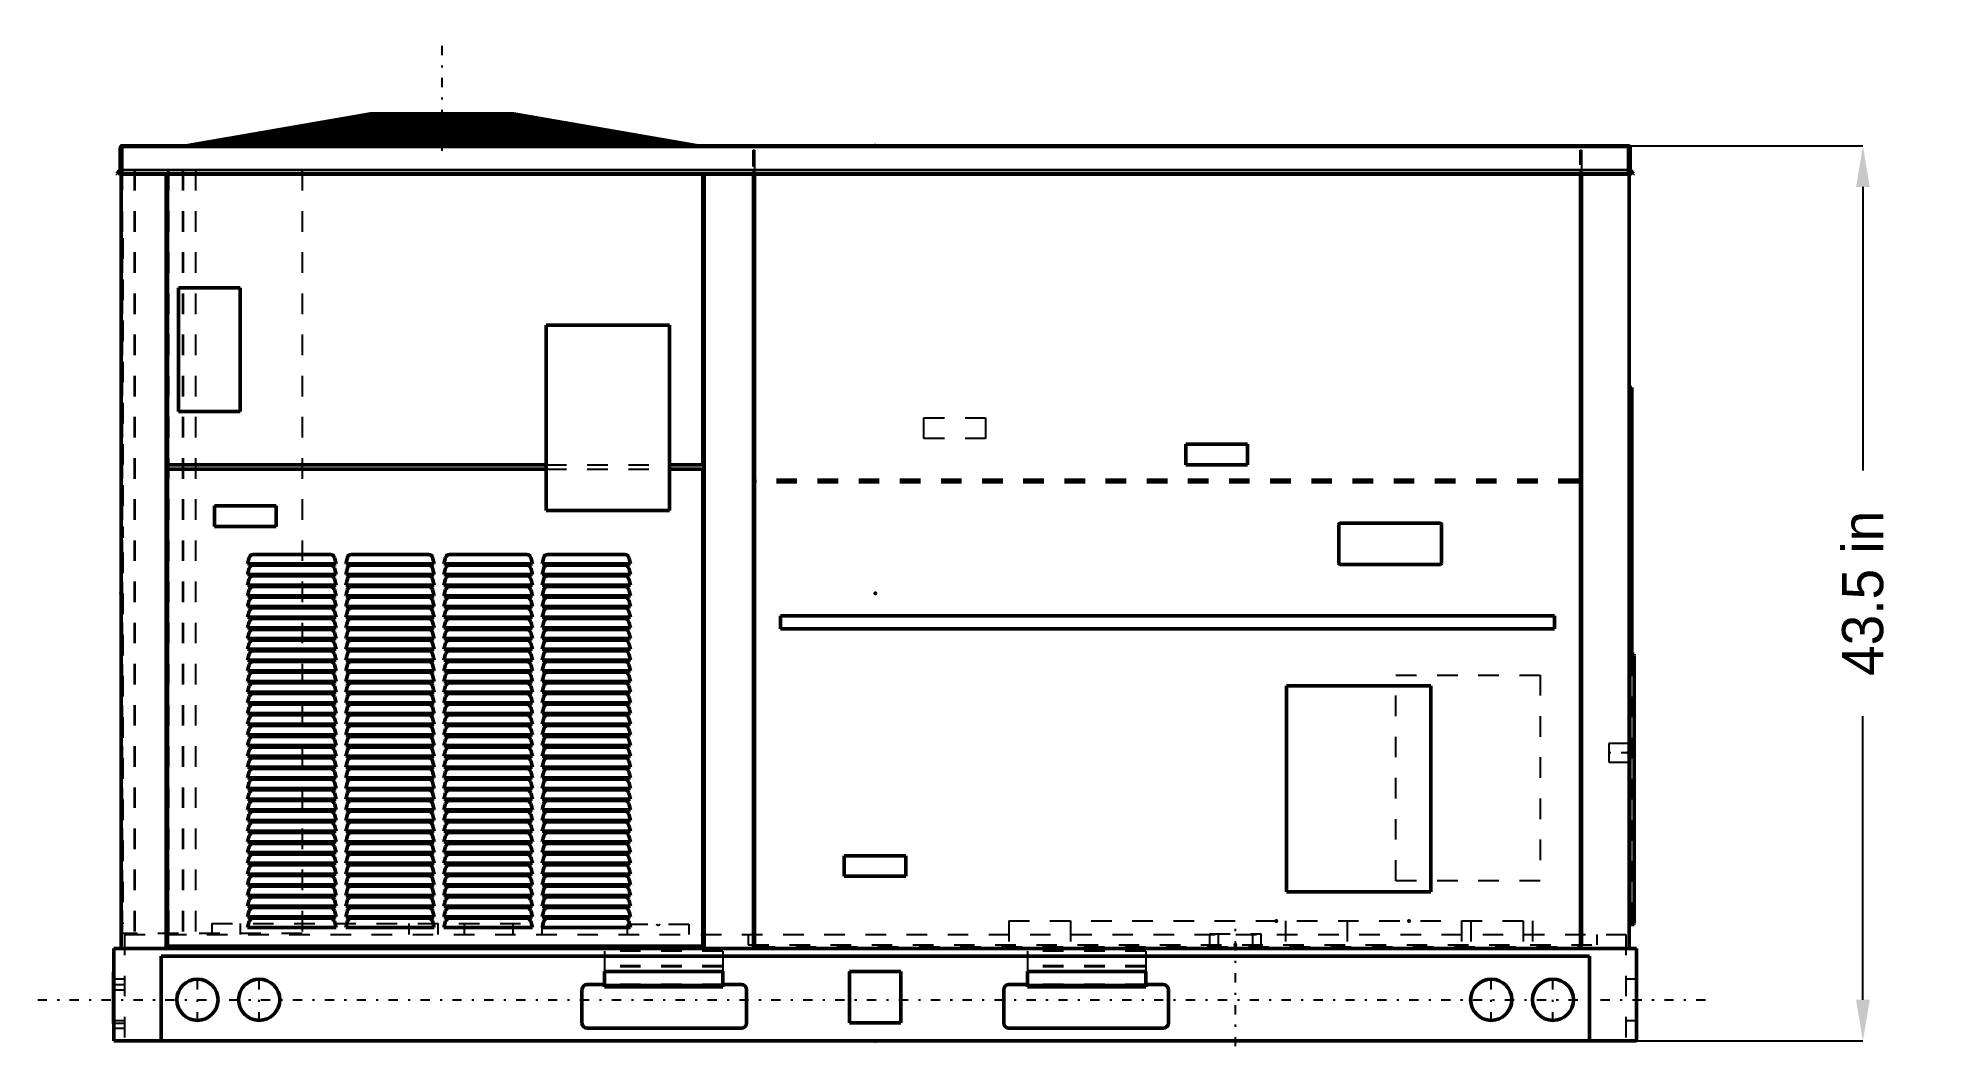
# Model space of a CAD drawing. Header units: inches. Extents: x -40.7 to 51, y -0.3 to 48.8.
import ezdxf

# ---------------------------------------------------------------- set-up
doc = ezdxf.new("R2010")
doc.units = ezdxf.units.IN
doc.header["$MEASUREMENT"] = 0
doc.linetypes.add('Center', pattern=[1.5, 0.45, -0.5, 0.05, -0.5])
doc.linetypes.add('Dashed', pattern=[2, 1, -1])
for name, color, linetype, lineweight in [('2d ConnectionPoints', 7, 'Continuous', 50), ('AM_0', 7, 'Continuous', 50), ('AM_4', 3, 'Continuous', 25), ('AM_5', 3, 'Continuous', 25), ('AM_7', 7, 'Center', 25), ('AM_9', 6, 'Dashed', 25)]:
    doc.layers.add(name, color=color, linetype=linetype, lineweight=lineweight)
doc.dimstyles.get("Standard").update_dxf_attribs({"dimtxt": 0.18, "dimasz": 0.18, "dimexe": 0.18, "dimexo": 0.0625, "dimgap": 0.09, "dimtad": 0, "dimtih": 1, "dimtoh": 1, "dimdec": 4, "dimzin": 0, "dimdsep": 46, "dimtxsty": 'Standard', "dimcen": 0.09, "dimadec": 0, "dimazin": 0, "dimtfac": 1, "dimtdec": 4, "dimtofl": 0, "dimtmove": 0, "dimatfit": 3, "dimfxl": 1, "dimtolj": 1, "dimtzin": 0, "dimarcsym": 0})

msp = doc.modelspace()

# ---------------------------------------------------------------- blocks, each defined once
blk = doc.blocks.new('*D1')
at = {"layer": 'AM_5', "color": 0, "lineweight": -2}
for p, q in [((0, 43.5), (48, 43.5)), ((48, 41.5), (48, 27.717)), ((48, 2), (48, 15.783)), ((0, 0), (48, 0))]:
    blk.add_line(p, q, dxfattribs=at)
at = {"layer": 'AM_5', "color": 0}
for points in [[(48.333, 41.5), (47.667, 41.5), (48, 43.5)], [(47.667, 2), (48.333, 2), (48, 0)]]:
    blk.add_solid(points, dxfattribs=at)
at = {"layer": 'Defpoints', "color": 0}
for p in [(0, 43.5), (48, 43.5), (0, 0)]:
    blk.add_point(p, dxfattribs=at)
at = {"layer": 'AM_5', "color": 0, "insert": (48, 21.75), "char_height": 2, "attachment_point": 5, "rotation": 90}
blk.add_mtext('\\A1;43.5 in', dxfattribs=at)

# ---------------------------------------------------------------- dimensions: what is measured, and where the dimension line sits
at = {"layer": 'AM_5'}
dim = msp.add_linear_dim(base=(48, 43.5), p1=(0, 0), p2=(0, 43.5), angle=90, text='43.5 in', dimstyle='Standard', override={"dimtxt": 2, "dimasz": 2, "dimexe": 0, "dimexo": 0, "dimgap": 0.6}, dxfattribs=at)
dim.commit()
dim.dimension.update_dxf_attribs({"geometry": '*D1', "text_midpoint": (48, 21.75), "dimtype": 160, "text_rotation": 90})

# ---------------------------------------------------------------- linework, layer by layer
at = {"layer": '2d ConnectionPoints'}
for p in [(0, 43.5), (0, 43.5), (-36.646, 21.75), (0, 21.75), (0, 21.75), (36.646, 21.75), (36.766, 18.757), (36.605, 14), (36.674, 12.289), (19.49, 5.829), (25.949, 5.829), (17.5, 4.667), (0, 0)]:
    msp.add_point(p, dxfattribs=at)
at = {"layer": 'AM_0'}
for p, q in [((-33.50173, 43.5), (-24.52864, 45.058)), ((-23.67755, 45.058), (-30.24631, 43.5)), ((-30.02499, 43.5), (-23.45623, 45.058)), ((-24.969, 44.94979), (-25.089, 44.92838)), ((-25.089, 44.92838), (-25.089, 44.84827)), ((-25.089, 44.92838), (-24.23662, 44.92838)), ((-24.969, 44.94979), (-24.14766, 44.94979)), ((-24.524, 45.02919), (-24.635, 45.00938)), ((-24.635, 45.00938), (-24.635, 44.94979)), ((-24.635, 45.00938), (-23.89121, 45.00938)), ((-24.52864, 45.058), (-23.68115, 45.058)), ((-24.524, 45.02919), (-23.80561, 45.02919)), ((-24.3625, 45.058), (-24.3625, 45.02919)), ((-23.70828, 44.94979), (-23.7932, 44.92838)), ((-23.7932, 44.92838), (-20.15658, 44.92838)), ((-23.7932, 44.92838), (-23.7932, 44.84827)), ((-23.70828, 44.94979), (-20.18766, 44.94979)), ((-19.97759, 45.058), (-23.67755, 45.058)), ((-23.39333, 45.02919), (-23.4719, 45.00938)), ((-23.4719, 45.00938), (-20.27419, 45.00938)), ((-23.4719, 45.00938), (-23.4719, 44.94979)), ((-23.39333, 45.02919), (-20.30294, 45.02919)), ((-23.27901, 45.058), (-23.27901, 45.02919)), ((-20.34479, 45.058), (-20.34479, 45.02919)), ((-20.27419, 45.00938), (-20.30294, 45.02919)), ((-20.27992, 45.058), (-17.87559, 43.5)), ((-20.27419, 45.00938), (-20.27419, 44.94979)), ((-20.15658, 44.92838), (-20.18766, 44.94979)), ((-20.15658, 44.92838), (-20.15658, 44.84827)), ((-17.57325, 43.5), (-19.97759, 45.058)), ((-17.57136, 45.058), (-19.97509, 45.058)), ((-19.93062, 45.02919), (-17.73829, 45.02919)), ((-19.90005, 45.00938), (-17.63096, 45.00938)), ((-19.79601, 44.94979), (-17.30806, 44.94979)), ((-19.77502, 44.92838), (-17.19206, 44.92838)), ((-17.89445, 45.058), (-17.89445, 45.02919)), ((-17.63096, 45.00938), (-17.73829, 45.02919)), ((-17.65237, 45.058), (-8.67928, 43.5)), ((-17.63096, 45.00938), (-17.63096, 44.94979)), ((-8.59827, 43.5), (-17.57136, 45.058)), ((-17.19206, 44.92838), (-17.30806, 44.94979)), ((-17.19206, 44.92838), (-17.19206, 44.84827)), ((-29.989, 44.05415), (-30.109, 44.03274)), ((-30.109, 44.03274), (-30.109, 43.95478)), ((-30.109, 44.03274), (-28.01376, 44.03274)), ((-29.989, 44.05415), (-27.92228, 44.05415)), ((-29.431, 44.15371), (-29.551, 44.1323)), ((-29.551, 44.1323), (-29.551, 44.05415)), ((-29.551, 44.1323), (-27.58641, 44.1323)), ((-29.431, 44.15371), (-27.49445, 44.15371)), ((-28.873, 44.25326), (-28.993, 44.23185)), ((-28.993, 44.23185), (-28.993, 44.15371)), ((-28.993, 44.23185), (-27.16423, 44.23185)), ((-28.873, 44.25326), (-27.07681, 44.25326)), ((-28.316, 44.35264), (-28.436, 44.33123)), ((-28.436, 44.33123), (-28.436, 44.25326)), ((-28.436, 44.33123), (-26.75458, 44.33123)), ((-28.316, 44.35264), (-26.66507, 44.35264)), ((-27.758, 44.4522), (-27.878, 44.43079)), ((-27.878, 44.43079), (-27.878, 44.35264)), ((-27.878, 44.43079), (-26.33258, 44.43079)), ((-27.758, 44.4522), (-26.24044, 44.4522)), ((-27.2592, 44.05415), (-27.34406, 44.03274)), ((-27.34406, 44.03274), (-18.85688, 44.03274)), ((-27.34406, 44.03274), (-27.34406, 43.95478)), ((-27.2, 44.55175), (-27.32, 44.53034)), ((-27.32, 44.53034), (-27.32, 44.4522)), ((-27.32, 44.53034), (-25.9044, 44.53034)), ((-27.2592, 44.05415), (-18.88794, 44.05415)), ((-27.2, 44.55175), (-25.81241, 44.55175)), ((-26.86457, 44.15371), (-26.94943, 44.1323)), ((-26.94943, 44.1323), (-19.00132, 44.1323)), ((-26.94943, 44.1323), (-26.94943, 44.05415)), ((-26.86457, 44.15371), (-19.03238, 44.15371)), ((-26.642, 44.65131), (-26.763, 44.62972)), ((-26.763, 44.62972), (-26.763, 44.55175)), ((-26.763, 44.62972), (-25.49395, 44.62972)), ((-26.642, 44.65131), (-25.40468, 44.65131)), ((-26.46993, 44.25326), (-26.5548, 44.23185)), ((-26.5548, 44.23185), (-19.14577, 44.23185)), ((-26.5548, 44.23185), (-26.5548, 44.15371)), ((-26.46993, 44.25326), (-19.17683, 44.25326)), ((-26.085, 44.75068), (-26.205, 44.72927)), ((-26.205, 44.72927), (-26.205, 44.65131)), ((-26.205, 44.72927), (-25.07475, 44.72927)), ((-26.07598, 44.35264), (-26.16086, 44.33123)), ((-26.16086, 44.33123), (-19.28996, 44.33123)), ((-26.16086, 44.33123), (-26.16086, 44.25326)), ((-26.085, 44.75068), (-24.98243, 44.75068)), ((-26.07598, 44.35264), (-19.32102, 44.35264)), ((-25.68132, 44.4522), (-25.76619, 44.43079)), ((-25.76619, 44.43079), (-19.43442, 44.43079)), ((-25.76619, 44.43079), (-25.76619, 44.35264)), ((-25.68132, 44.4522), (-19.46548, 44.4522)), ((-25.538, 44.84827), (-25.658, 44.82686)), ((-25.658, 44.82686), (-25.658, 44.75068)), ((-25.658, 44.82686), (-24.65425, 44.82686)), ((-25.538, 44.84827), (-24.56212, 44.84827)), ((-25.28664, 44.55175), (-25.37152, 44.53034)), ((-25.37152, 44.53034), (-19.57888, 44.53034)), ((-25.37152, 44.53034), (-25.37152, 44.4522)), ((-25.28664, 44.55175), (-19.60995, 44.55175)), ((-24.89193, 44.65131), (-24.97752, 44.62972)), ((-24.97752, 44.62972), (-19.72309, 44.62972)), ((-24.97752, 44.62972), (-24.97752, 44.55175)), ((-24.89193, 44.65131), (-19.75442, 44.65131)), ((-24.4979, 44.75068), (-24.58279, 44.72927)), ((-24.58279, 44.72927), (-19.86757, 44.72927)), ((-24.58279, 44.72927), (-24.58279, 44.65131)), ((-24.4979, 44.75068), (-19.89864, 44.75068)), ((-24.1109, 44.84827), (-24.19581, 44.82686)), ((-24.19581, 44.82686), (-20.00922, 44.82686)), ((-24.19581, 44.82686), (-24.19581, 44.75068)), ((-24.1109, 44.84827), (-20.04029, 44.84827)), ((-20.00922, 44.82686), (-20.04029, 44.84827)), ((-20.00922, 44.82686), (-20.00922, 44.75068)), ((-19.86757, 44.72927), (-19.89864, 44.75068)), ((-19.86757, 44.72927), (-19.86757, 44.65131)), ((-19.72309, 44.62972), (-19.75442, 44.65131)), ((-19.72309, 44.62972), (-19.72309, 44.55175)), ((-19.65137, 44.84827), (-16.75807, 44.84827)), ((-19.61832, 44.82686), (-16.64209, 44.82686)), ((-19.57888, 44.53034), (-19.60995, 44.55175)), ((-19.57888, 44.53034), (-19.57888, 44.4522)), ((-19.50072, 44.75068), (-16.22942, 44.75068)), ((-19.46767, 44.72927), (-16.11345, 44.72927)), ((-19.43442, 44.43079), (-19.46548, 44.4522)), ((-19.43442, 44.43079), (-19.43442, 44.35264)), ((-19.34732, 44.65131), (-15.69116, 44.65131)), ((-19.28996, 44.33123), (-19.32102, 44.35264)), ((-19.314, 44.62972), (-15.57424, 44.62972)), ((-19.28996, 44.33123), (-19.28996, 44.25326)), ((-19.19364, 44.55175), (-15.15199, 44.55175)), ((-19.14577, 44.23185), (-19.17683, 44.25326)), ((-19.16059, 44.53034), (-15.03604, 44.53034)), ((-19.14577, 44.23185), (-19.14577, 44.15371)), ((-19.03996, 44.4522), (-14.61284, 44.4522)), ((-19.00132, 44.1323), (-19.03238, 44.15371)), ((-19.00691, 44.43079), (-14.4969, 44.43079)), ((-19.00132, 44.1323), (-19.00132, 44.05415)), ((-18.85688, 44.03274), (-18.88794, 44.05415)), ((-18.88628, 44.35264), (-14.07372, 44.35264)), ((-18.85688, 44.03274), (-18.85688, 43.95478)), ((-18.85323, 44.33123), (-13.95778, 44.33123)), ((-18.73288, 44.25326), (-13.53558, 44.25326)), ((-18.69983, 44.23185), (-13.41965, 44.23185)), ((-18.5792, 44.15371), (-12.99649, 44.15371)), ((-18.54615, 44.1323), (-12.88056, 44.1323)), ((-18.42552, 44.05415), (-12.45742, 44.05415)), ((-18.39247, 44.03274), (-12.34149, 44.03274)), ((-16.64209, 44.82686), (-16.75807, 44.84827)), ((-16.64209, 44.82686), (-16.64209, 44.75068)), ((-16.11345, 44.72927), (-16.22942, 44.75068)), ((-16.11345, 44.72927), (-16.11345, 44.65131)), ((-15.57424, 44.62972), (-15.69116, 44.65131)), ((-15.57424, 44.62972), (-15.57424, 44.55175)), ((-15.03604, 44.53034), (-15.15199, 44.55175)), ((-15.03604, 44.53034), (-15.03604, 44.4522)), ((-14.4969, 44.43079), (-14.61284, 44.4522)), ((-14.4969, 44.43079), (-14.4969, 44.35264)), ((-13.95778, 44.33123), (-14.07372, 44.35264)), ((-13.95778, 44.33123), (-13.95778, 44.25326)), ((-13.41965, 44.23185), (-13.53558, 44.25326)), ((-13.41965, 44.23185), (-13.41965, 44.15371)), ((-12.88056, 44.1323), (-12.99649, 44.15371)), ((-12.88056, 44.1323), (-12.88056, 44.05415)), ((-12.34149, 44.03274), (-12.45742, 44.05415)), ((-12.34149, 44.03274), (-12.34149, 43.95478)), ((-36.6925, 42.33608), (-36.6925, 43.42)), ((-36.646, 43.5), (36.646, 43.5)), ((-36.646, 43.5), (-36.646, 43.49265)), ((-36.61, 43.5), (-36.61, 42.12647)), ((-32.778, 43.55656), (-32.898, 43.53515)), ((-32.898, 43.53515), (-32.898, 43.5)), ((-32.898, 43.53515), (-30.11146, 43.53515)), ((-32.778, 43.55656), (-30.02154, 43.55656)), ((-32.231, 43.65415), (-32.351, 43.63274)), ((-32.351, 43.63274), (-32.351, 43.55656)), ((-32.351, 43.63274), (-29.69961, 43.63274)), ((-32.231, 43.65415), (-29.60813, 43.65415)), ((-31.661, 43.75585), (-31.781, 43.73444)), ((-31.781, 43.73444), (-31.781, 43.65415)), ((-31.781, 43.73444), (-29.26338, 43.73444)), ((-31.661, 43.75585), (-29.17149, 43.75585)), ((-31.104, 43.85522), (-31.224, 43.83381)), ((-31.224, 43.83381), (-31.224, 43.75585)), ((-31.224, 43.83381), (-28.84236, 43.83381)), ((-31.104, 43.85522), (-28.75457, 43.85522)), ((-30.546, 43.95478), (-30.666, 43.93337)), ((-30.666, 43.93337), (-30.666, 43.85522)), ((-30.666, 43.93337), (-28.43125, 43.93337)), ((-30.546, 43.95478), (-28.34189, 43.95478)), ((-29.23155, 43.55656), (-29.31641, 43.53515)), ((-29.31641, 43.53515), (-29.31641, 43.5)), ((-29.31641, 43.53515), (-18.13495, 43.53515)), ((-29.23155, 43.55656), (-18.16601, 43.55656)), ((-28.84472, 43.65415), (-28.92959, 43.63274)), ((-28.92959, 43.63274), (-28.92959, 43.55656)), ((-28.92959, 43.63274), (-18.27653, 43.63274)), ((-28.84472, 43.65415), (-18.3076, 43.65415)), ((-28.44163, 43.75585), (-28.52649, 43.73444)), ((-28.52649, 43.73444), (-28.52649, 43.65415)), ((-28.52649, 43.73444), (-18.42408, 43.73444)), ((-28.44163, 43.75585), (-18.45514, 43.75585)), ((-28.04773, 43.85522), (-28.13259, 43.83381)), ((-28.13259, 43.83381), (-28.13259, 43.75585)), ((-28.13259, 43.83381), (-18.56825, 43.83381)), ((-28.04773, 43.85522), (-18.59932, 43.85522)), ((-27.65311, 43.95478), (-27.73798, 43.93337)), ((-27.73798, 43.93337), (-27.73798, 43.85522)), ((-27.73798, 43.93337), (-18.71269, 43.93337)), ((-27.65311, 43.95478), (-18.74376, 43.95478)), ((-18.71269, 43.93337), (-18.74376, 43.95478)), ((-18.71269, 43.93337), (-18.71269, 43.85522)), ((-18.56825, 43.83381), (-18.59932, 43.85522)), ((-18.56825, 43.83381), (-18.56825, 43.75585)), ((-18.42408, 43.73444), (-18.45514, 43.75585)), ((-18.42408, 43.73444), (-18.42408, 43.65415)), ((-18.27653, 43.63274), (-18.3076, 43.65415)), ((-18.27653, 43.63274), (-18.27653, 43.55656)), ((-18.27212, 43.95478), (-11.91932, 43.95478)), ((-18.23907, 43.93337), (-11.80339, 43.93337)), ((-18.13495, 43.53515), (-18.16601, 43.55656)), ((-18.13495, 43.53515), (-18.13495, 43.5)), ((-18.11845, 43.85522), (-11.38026, 43.85522)), ((-18.0854, 43.83381), (-11.26434, 43.83381)), ((-17.96505, 43.75585), (-10.84218, 43.75585)), ((-17.932, 43.73444), (-10.72626, 43.73444)), ((-17.80807, 43.65415), (-10.29155, 43.65415)), ((-17.77502, 43.63274), (-10.17562, 43.63274)), ((-17.65742, 43.55656), (-9.76314, 43.55656)), ((-17.62438, 43.53515), (-9.64721, 43.53515)), ((-11.80339, 43.93337), (-11.91932, 43.95478)), ((-11.80339, 43.93337), (-11.80339, 43.85522)), ((-11.26434, 43.83381), (-11.38026, 43.85522)), ((-11.26434, 43.83381), (-11.26434, 43.75585)), ((-10.72626, 43.73444), (-10.84218, 43.75585)), ((-10.72626, 43.73444), (-10.72626, 43.65415)), ((-10.17562, 43.63274), (-10.29155, 43.65415)), ((-10.17562, 43.63274), (-10.17562, 43.55656)), ((-9.64721, 43.53515), (-9.76314, 43.55656)), ((-9.64721, 43.53515), (-9.64721, 43.5)), ((36.61, 43.5), (36.61, 42.12647)), ((36.646, 43.5), (36.646, 43.49265)), ((36.6925, 43.42), (36.6925, 42.33608)), ((-36.8555, 42.159), (-36.70246, 42.31204)), ((-36.62745, 42.322), (-36.82297, 42.12647)), ((-36.646, 42.30345), (-36.646, 4.49)), ((-36.61, 42.322), (-36.62745, 42.322)), ((36.62745, 42.322), (36.61, 42.322)), ((36.82297, 42.12647), (36.62745, 42.322)), ((36.646, 42.30345), (36.646, 4.49)), ((36.70246, 42.31204), (36.8555, 42.159)), ((-36.82297, 42.12647), (-36.8555, 42.159)), ((36.61, 42.159), (-36.61, 42.159)), ((36.61, 42.12647), (-36.61, 42.12647)), ((-34.46, 4.53), (-34.46, 42.12647)), ((-34.4, 42.12647), (-34.4, 27.99)), ((-8.37, 27.99), (-8.37, 42.12647)), ((-8.31, 42.12647), (-8.31, 4.53)), ((-5.92, 4.6), (-5.92, 42.12647)), ((-5.86, 42.12647), (-5.86, 4.6)), ((34.27, 4.6), (34.27, 42.12647)), ((34.33, 42.12647), (34.33, 4.6)), ((36.8555, 42.159), (36.82297, 42.12647)), ((-33.864, 36.592), (-30.864, 36.592)), ((-33.864, 30.592), (-33.864, 36.592)), ((-30.864, 36.592), (-30.864, 30.592)), ((-15.996, 34.78), (-9.996, 34.78)), ((-15.996, 25.78), (-15.996, 34.78)), ((-9.996, 34.78), (-9.996, 25.78)), ((36.766, 31.757), (36.646, 31.757)), ((36.766, 31.757), (36.766, 18.79)), ((-30.864, 30.592), (-33.864, 30.592)), ((15.089, 28), (15.089, 29)), ((15.089, 29), (18.089, 29)), ((18.089, 29), (18.089, 28)), ((-34.4, 27.99), (-15.996, 27.99)), ((-34.4, 27.79), (-15.996, 27.79)), ((-34.4, 4.6), (-34.4, 27.79)), ((-9.996, 27.99), (-8.37, 27.99)), ((-9.996, 27.79), (-8.37, 27.79)), ((-8.37, 27.79), (-8.37, 4.6)), ((18.089, 28), (15.089, 28)), ((-32.114, 25), (-32.114, 26)), ((-32.114, 26), (-29.114, 26)), ((-29.114, 26), (-29.114, 25)), ((-9.996, 25.78), (-15.996, 25.78)), ((-29.114, 25), (-32.114, 25)), ((22.527, 23.216), (22.527, 25.096)), ((22.587, 25.156), (27.467, 25.156)), ((27.527, 25.096), (27.527, 23.216)), ((-30.41914, 23.49176), (-30.5, 23.19)), ((-30.5, 23.19), (-26.2, 23.19)), ((-30.41914, 22.97176), (-30.5, 22.67)), ((-26.47404, 23.64), (-30.22596, 23.64)), ((-26.47404, 23.12), (-30.22596, 23.12)), ((-26.2, 23.19), (-26.28086, 23.49176)), ((-26.2, 22.67), (-26.28086, 22.97176)), ((-25.64914, 23.49176), (-25.73, 23.19)), ((-25.73, 23.19), (-21.43, 23.19)), ((-25.64914, 22.97176), (-25.73, 22.67)), ((-21.70404, 23.64), (-25.45596, 23.64)), ((-21.70404, 23.12), (-25.45596, 23.12)), ((-21.43, 23.19), (-21.51086, 23.49176)), ((-21.43, 22.67), (-21.51086, 22.97176)), ((-20.87914, 23.49176), (-20.96, 23.19)), ((-20.96, 23.19), (-16.66, 23.19)), ((-20.87914, 22.97176), (-20.96, 22.67)), ((-16.93404, 23.64), (-20.68596, 23.64)), ((-16.93404, 23.12), (-20.68596, 23.12)), ((-16.66, 23.19), (-16.74086, 23.49176)), ((-16.66, 22.67), (-16.74086, 22.97176)), ((-16.10914, 23.49176), (-16.19, 23.19)), ((-16.19, 23.19), (-11.89, 23.19)), ((-16.10914, 22.97176), (-16.19, 22.67)), ((-12.16404, 23.64), (-15.91596, 23.64)), ((-12.16404, 23.12), (-15.91596, 23.12)), ((-11.89, 23.19), (-11.97086, 23.49176)), ((-11.89, 22.67), (-11.97086, 22.97176)), ((27.467, 23.156), (22.587, 23.156)), ((-30.5, 22.67), (-26.2, 22.67)), ((-30.41914, 22.45176), (-30.5, 22.15)), ((-30.5, 22.15), (-26.2, 22.15)), ((-26.47404, 22.6), (-30.22596, 22.6)), ((-26.47404, 22.08), (-30.22596, 22.08)), ((-26.2, 22.15), (-26.28086, 22.45176)), ((-25.73, 22.67), (-21.43, 22.67)), ((-25.64914, 22.45176), (-25.73, 22.15)), ((-25.73, 22.15), (-21.43, 22.15)), ((-21.70404, 22.6), (-25.45596, 22.6)), ((-21.70404, 22.08), (-25.45596, 22.08)), ((-21.43, 22.15), (-21.51086, 22.45176)), ((-20.96, 22.67), (-16.66, 22.67)), ((-20.87914, 22.45176), (-20.96, 22.15)), ((-20.96, 22.15), (-16.66, 22.15)), ((-16.93404, 22.6), (-20.68596, 22.6)), ((-16.93404, 22.08), (-20.68596, 22.08)), ((-16.66, 22.15), (-16.74086, 22.45176)), ((-16.19, 22.67), (-11.89, 22.67)), ((-16.10914, 22.45176), (-16.19, 22.15)), ((-16.19, 22.15), (-11.89, 22.15)), ((-12.16404, 22.6), (-15.91596, 22.6)), ((-12.16404, 22.08), (-15.91596, 22.08)), ((-11.89, 22.15), (-11.97086, 22.45176)), ((-30.41914, 21.93176), (-30.5, 21.63)), ((-30.5, 21.63), (-26.2, 21.63)), ((-30.41914, 21.41176), (-30.5, 21.11)), ((-30.5, 21.11), (-26.2, 21.11)), ((-26.47404, 21.56), (-30.22596, 21.56)), ((-26.2, 21.63), (-26.28086, 21.93176)), ((-26.2, 21.11), (-26.28086, 21.41176)), ((-25.64914, 21.93176), (-25.73, 21.63)), ((-25.73, 21.63), (-21.43, 21.63)), ((-25.64914, 21.41176), (-25.73, 21.11)), ((-25.73, 21.11), (-21.43, 21.11)), ((-21.70404, 21.56), (-25.45596, 21.56)), ((-21.43, 21.63), (-21.51086, 21.93176)), ((-21.43, 21.11), (-21.51086, 21.41176)), ((-20.87914, 21.93176), (-20.96, 21.63)), ((-20.96, 21.63), (-16.66, 21.63)), ((-20.87914, 21.41176), (-20.96, 21.11)), ((-20.96, 21.11), (-16.66, 21.11)), ((-16.93404, 21.56), (-20.68596, 21.56)), ((-16.66, 21.63), (-16.74086, 21.93176)), ((-16.66, 21.11), (-16.74086, 21.41176)), ((-16.10914, 21.93176), (-16.19, 21.63)), ((-16.19, 21.63), (-11.89, 21.63)), ((-16.10914, 21.41176), (-16.19, 21.11)), ((-16.19, 21.11), (-11.89, 21.11)), ((-12.16404, 21.56), (-15.91596, 21.56)), ((-11.89, 21.63), (-11.97086, 21.93176)), ((-11.89, 21.11), (-11.97086, 21.41176)), ((-30.41914, 20.89176), (-30.5, 20.59)), ((-30.5, 20.59), (-26.2, 20.59)), ((-30.41914, 20.37176), (-30.5, 20.07)), ((-26.47404, 21.04), (-30.22596, 21.04)), ((-26.47404, 20.52), (-30.22596, 20.52)), ((-26.2, 20.59), (-26.28086, 20.89176)), ((-26.2, 20.07), (-26.28086, 20.37176)), ((-25.64914, 20.89176), (-25.73, 20.59)), ((-25.73, 20.59), (-21.43, 20.59)), ((-25.64914, 20.37176), (-25.73, 20.07)), ((-21.70404, 21.04), (-25.45596, 21.04)), ((-21.70404, 20.52), (-25.45596, 20.52)), ((-21.43, 20.59), (-21.51086, 20.89176)), ((-21.43, 20.07), (-21.51086, 20.37176)), ((-20.87914, 20.89176), (-20.96, 20.59)), ((-20.96, 20.59), (-16.66, 20.59)), ((-20.87914, 20.37176), (-20.96, 20.07)), ((-16.93404, 21.04), (-20.68596, 21.04)), ((-16.93404, 20.52), (-20.68596, 20.52)), ((-16.66, 20.59), (-16.74086, 20.89176)), ((-16.66, 20.07), (-16.74086, 20.37176)), ((-16.10914, 20.89176), (-16.19, 20.59)), ((-16.19, 20.59), (-11.89, 20.59)), ((-16.10914, 20.37176), (-16.19, 20.07)), ((-12.16404, 21.04), (-15.91596, 21.04)), ((-12.16404, 20.52), (-15.91596, 20.52)), ((-11.89, 20.59), (-11.97086, 20.89176)), ((-11.89, 20.07), (-11.97086, 20.37176)), ((-4.61, 20.02), (-4.61, 20.65)), ((-4.61, 20.65), (33.02, 20.65)), ((33.02, 20.65), (33.02, 20.02)), ((-30.5, 20.07), (-26.2, 20.07)), ((-30.41914, 19.85176), (-30.5, 19.55)), ((-30.5, 19.55), (-26.2, 19.55)), ((-30.41914, 19.33176), (-30.5, 19.03)), ((-26.47404, 20), (-30.22596, 20)), ((-26.47404, 19.48), (-30.22596, 19.48)), ((-26.2, 19.55), (-26.28086, 19.85176)), ((-26.2, 19.03), (-26.28086, 19.33176)), ((-25.73, 20.07), (-21.43, 20.07)), ((-25.64914, 19.85176), (-25.73, 19.55)), ((-25.73, 19.55), (-21.43, 19.55)), ((-25.64914, 19.33176), (-25.73, 19.03)), ((-21.70404, 20), (-25.45596, 20)), ((-21.70404, 19.48), (-25.45596, 19.48)), ((-21.43, 19.55), (-21.51086, 19.85176)), ((-21.43, 19.03), (-21.51086, 19.33176)), ((-20.96, 20.07), (-16.66, 20.07)), ((-20.87914, 19.85176), (-20.96, 19.55)), ((-20.96, 19.55), (-16.66, 19.55)), ((-20.87914, 19.33176), (-20.96, 19.03)), ((-16.93404, 20), (-20.68596, 20)), ((-16.93404, 19.48), (-20.68596, 19.48)), ((-16.66, 19.55), (-16.74086, 19.85176)), ((-16.66, 19.03), (-16.74086, 19.33176)), ((-16.19, 20.07), (-11.89, 20.07)), ((-16.10914, 19.85176), (-16.19, 19.55)), ((-16.19, 19.55), (-11.89, 19.55)), ((-16.10914, 19.33176), (-16.19, 19.03)), ((-12.16404, 20), (-15.91596, 20)), ((-12.16404, 19.48), (-15.91596, 19.48)), ((-11.89, 19.55), (-11.97086, 19.85176)), ((-11.89, 19.03), (-11.97086, 19.33176)), ((33.02, 20.02), (-4.61, 20.02)), ((-30.5, 19.03), (-26.2, 19.03)), ((-30.41914, 18.81176), (-30.5, 18.51)), ((-30.5, 18.51), (-26.2, 18.51)), ((-26.47404, 18.96), (-30.22596, 18.96)), ((-26.47404, 18.44), (-30.22596, 18.44)), ((-26.2, 18.51), (-26.28086, 18.81176)), ((-25.73, 19.03), (-21.43, 19.03)), ((-25.64914, 18.81176), (-25.73, 18.51)), ((-25.73, 18.51), (-21.43, 18.51)), ((-21.70404, 18.96), (-25.45596, 18.96)), ((-21.70404, 18.44), (-25.45596, 18.44)), ((-21.43, 18.51), (-21.51086, 18.81176)), ((-20.96, 19.03), (-16.66, 19.03)), ((-20.87914, 18.81176), (-20.96, 18.51)), ((-20.96, 18.51), (-16.66, 18.51)), ((-16.93404, 18.96), (-20.68596, 18.96)), ((-16.93404, 18.44), (-20.68596, 18.44)), ((-16.66, 18.51), (-16.74086, 18.81176)), ((-16.19, 19.03), (-11.89, 19.03)), ((-16.10914, 18.81176), (-16.19, 18.51)), ((-16.19, 18.51), (-11.89, 18.51)), ((-12.16404, 18.96), (-15.91596, 18.96)), ((-12.16404, 18.44), (-15.91596, 18.44)), ((-11.89, 18.51), (-11.97086, 18.81176)), ((36.646, 18.79), (36.89, 18.79)), ((36.646, 18.73), (36.89, 18.73)), ((36.89, 18.756), (36.704, 18.756)), ((36.766, 18.756), (36.766, 18.73)), ((36.81, 18.75), (36.766, 18.75)), ((36.81, 18.75), (36.81, 18.73)), ((36.89, 18.79), (36.89, 18.756)), ((36.89, 18.73), (36.89, 5.73)), ((-30.41914, 18.29176), (-30.5, 17.99)), ((-30.5, 17.99), (-26.2, 17.99)), ((-30.41914, 17.77176), (-30.5, 17.47)), ((-30.5, 17.47), (-26.2, 17.47)), ((-26.47404, 17.92), (-30.22596, 17.92)), ((-26.2, 17.99), (-26.28086, 18.29176)), ((-26.2, 17.47), (-26.28086, 17.77176)), ((-25.64914, 18.29176), (-25.73, 17.99)), ((-25.73, 17.99), (-21.43, 17.99)), ((-25.64914, 17.77176), (-25.73, 17.47)), ((-25.73, 17.47), (-21.43, 17.47)), ((-21.70404, 17.92), (-25.45596, 17.92)), ((-21.43, 17.99), (-21.51086, 18.29176)), ((-21.43, 17.47), (-21.51086, 17.77176)), ((-20.87914, 18.29176), (-20.96, 17.99)), ((-20.96, 17.99), (-16.66, 17.99)), ((-20.87914, 17.77176), (-20.96, 17.47)), ((-20.96, 17.47), (-16.66, 17.47)), ((-16.93404, 17.92), (-20.68596, 17.92)), ((-16.66, 17.99), (-16.74086, 18.29176)), ((-16.66, 17.47), (-16.74086, 17.77176)), ((-16.10914, 18.29176), (-16.19, 17.99)), ((-16.19, 17.99), (-11.89, 17.99)), ((-16.10914, 17.77176), (-16.19, 17.47)), ((-16.19, 17.47), (-11.89, 17.47)), ((-12.16404, 17.92), (-15.91596, 17.92)), ((-11.89, 17.99), (-11.97086, 18.29176)), ((-11.89, 17.47), (-11.97086, 17.77176)), ((-30.41914, 17.25176), (-30.5, 16.95)), ((-30.5, 16.95), (-26.2, 16.95)), ((-30.41914, 16.73176), (-30.5, 16.43)), ((-26.47404, 17.4), (-30.22596, 17.4)), ((-26.47404, 16.88), (-30.22596, 16.88)), ((-26.2, 16.95), (-26.28086, 17.25176)), ((-26.2, 16.43), (-26.28086, 16.73176)), ((-25.64914, 17.25176), (-25.73, 16.95)), ((-25.73, 16.95), (-21.43, 16.95)), ((-25.64914, 16.73176), (-25.73, 16.43)), ((-21.70404, 17.4), (-25.45596, 17.4)), ((-21.70404, 16.88), (-25.45596, 16.88)), ((-21.43, 16.95), (-21.51086, 17.25176)), ((-21.43, 16.43), (-21.51086, 16.73176)), ((-20.87914, 17.25176), (-20.96, 16.95)), ((-20.96, 16.95), (-16.66, 16.95)), ((-20.87914, 16.73176), (-20.96, 16.43)), ((-16.93404, 17.4), (-20.68596, 17.4)), ((-16.93404, 16.88), (-20.68596, 16.88)), ((-16.66, 16.95), (-16.74086, 17.25176)), ((-16.66, 16.43), (-16.74086, 16.73176)), ((-16.10914, 17.25176), (-16.19, 16.95)), ((-16.19, 16.95), (-11.89, 16.95)), ((-16.10914, 16.73176), (-16.19, 16.43)), ((-12.16404, 17.4), (-15.91596, 17.4)), ((-12.16404, 16.88), (-15.91596, 16.88)), ((-11.89, 16.95), (-11.97086, 17.25176)), ((-11.89, 16.43), (-11.97086, 16.73176)), ((19.996, 17.25), (26.996, 17.25)), ((19.996, 7.25), (19.996, 17.25)), ((26.996, 17.25), (26.996, 7.25)), ((-30.5, 16.43), (-26.2, 16.43)), ((-30.41914, 16.21176), (-30.5, 15.91)), ((-30.5, 15.91), (-26.2, 15.91)), ((-30.41914, 15.69176), (-30.5, 15.39)), ((-26.47404, 16.36), (-30.22596, 16.36)), ((-26.47404, 15.84), (-30.22596, 15.84)), ((-26.2, 15.91), (-26.28086, 16.21176)), ((-26.2, 15.39), (-26.28086, 15.69176)), ((-25.73, 16.43), (-21.43, 16.43)), ((-25.64914, 16.21176), (-25.73, 15.91)), ((-25.73, 15.91), (-21.43, 15.91)), ((-25.64914, 15.69176), (-25.73, 15.39)), ((-21.70404, 16.36), (-25.45596, 16.36)), ((-21.70404, 15.84), (-25.45596, 15.84)), ((-21.43, 15.91), (-21.51086, 16.21176)), ((-21.43, 15.39), (-21.51086, 15.69176)), ((-20.96, 16.43), (-16.66, 16.43)), ((-20.87914, 16.21176), (-20.96, 15.91)), ((-20.96, 15.91), (-16.66, 15.91)), ((-20.87914, 15.69176), (-20.96, 15.39)), ((-16.93404, 16.36), (-20.68596, 16.36)), ((-16.93404, 15.84), (-20.68596, 15.84)), ((-16.66, 15.91), (-16.74086, 16.21176)), ((-16.66, 15.39), (-16.74086, 15.69176)), ((-16.19, 16.43), (-11.89, 16.43)), ((-16.10914, 16.21176), (-16.19, 15.91)), ((-16.19, 15.91), (-11.89, 15.91)), ((-16.10914, 15.69176), (-16.19, 15.39)), ((-12.16404, 16.36), (-15.91596, 16.36)), ((-12.16404, 15.84), (-15.91596, 15.84)), ((-11.89, 15.91), (-11.97086, 16.21176)), ((-11.89, 15.39), (-11.97086, 15.69176)), ((-30.5, 15.39), (-26.2, 15.39)), ((-30.41914, 15.17176), (-30.5, 14.87)), ((-30.5, 14.87), (-26.2, 14.87)), ((-26.47404, 15.32), (-30.22596, 15.32)), ((-26.47404, 14.8), (-30.22596, 14.8)), ((-26.2, 14.87), (-26.28086, 15.17176)), ((-25.73, 15.39), (-21.43, 15.39)), ((-25.64914, 15.17176), (-25.73, 14.87)), ((-25.73, 14.87), (-21.43, 14.87)), ((-21.70404, 15.32), (-25.45596, 15.32)), ((-21.70404, 14.8), (-25.45596, 14.8)), ((-21.43, 14.87), (-21.51086, 15.17176)), ((-20.96, 15.39), (-16.66, 15.39)), ((-20.87914, 15.17176), (-20.96, 14.87)), ((-20.96, 14.87), (-16.66, 14.87)), ((-16.93404, 15.32), (-20.68596, 15.32)), ((-16.93404, 14.8), (-20.68596, 14.8)), ((-16.66, 14.87), (-16.74086, 15.17176)), ((-16.19, 15.39), (-11.89, 15.39)), ((-16.10914, 15.17176), (-16.19, 14.87)), ((-16.19, 14.87), (-11.89, 14.87)), ((-12.16404, 15.32), (-15.91596, 15.32)), ((-12.16404, 14.8), (-15.91596, 14.8)), ((-11.89, 14.87), (-11.97086, 15.17176)), ((-30.41914, 14.65176), (-30.5, 14.35)), ((-30.5, 14.35), (-26.2, 14.35)), ((-30.41914, 14.13176), (-30.5, 13.83)), ((-30.5, 13.83), (-26.2, 13.83)), ((-26.47404, 14.28), (-30.22596, 14.28)), ((-26.47404, 13.76), (-30.22596, 13.76)), ((-26.2, 14.35), (-26.28086, 14.65176)), ((-26.2, 13.83), (-26.28086, 14.13176)), ((-25.64914, 14.65176), (-25.73, 14.35)), ((-25.73, 14.35), (-21.43, 14.35)), ((-25.64914, 14.13176), (-25.73, 13.83)), ((-25.73, 13.83), (-21.43, 13.83)), ((-21.70404, 14.28), (-25.45596, 14.28)), ((-21.70404, 13.76), (-25.45596, 13.76)), ((-21.43, 14.35), (-21.51086, 14.65176)), ((-21.43, 13.83), (-21.51086, 14.13176)), ((-20.87914, 14.65176), (-20.96, 14.35)), ((-20.96, 14.35), (-16.66, 14.35)), ((-20.87914, 14.13176), (-20.96, 13.83)), ((-20.96, 13.83), (-16.66, 13.83)), ((-16.93404, 14.28), (-20.68596, 14.28)), ((-16.93404, 13.76), (-20.68596, 13.76)), ((-16.66, 14.35), (-16.74086, 14.65176)), ((-16.66, 13.83), (-16.74086, 14.13176)), ((-16.10914, 14.65176), (-16.19, 14.35)), ((-16.19, 14.35), (-11.89, 14.35)), ((-16.10914, 14.13176), (-16.19, 13.83)), ((-16.19, 13.83), (-11.89, 13.83)), ((-12.16404, 14.28), (-15.91596, 14.28)), ((-12.16404, 13.76), (-15.91596, 13.76)), ((-11.89, 14.35), (-11.97086, 14.65176)), ((-11.89, 13.83), (-11.97086, 14.13176)), ((-30.41914, 13.61176), (-30.5, 13.31)), ((-30.5, 13.31), (-26.2, 13.31)), ((-30.41914, 13.09176), (-30.5, 12.79)), ((-26.47404, 13.24), (-30.22596, 13.24)), ((-26.2, 13.31), (-26.28086, 13.61176)), ((-26.2, 12.79), (-26.28086, 13.09176)), ((-25.64914, 13.61176), (-25.73, 13.31)), ((-25.73, 13.31), (-21.43, 13.31)), ((-25.64914, 13.09176), (-25.73, 12.79)), ((-21.70404, 13.24), (-25.45596, 13.24)), ((-21.43, 13.31), (-21.51086, 13.61176)), ((-21.43, 12.79), (-21.51086, 13.09176)), ((-20.87914, 13.61176), (-20.96, 13.31)), ((-20.96, 13.31), (-16.66, 13.31)), ((-20.87914, 13.09176), (-20.96, 12.79)), ((-16.93404, 13.24), (-20.68596, 13.24)), ((-16.66, 13.31), (-16.74086, 13.61176)), ((-16.66, 12.79), (-16.74086, 13.09176)), ((-16.10914, 13.61176), (-16.19, 13.31)), ((-16.19, 13.31), (-11.89, 13.31)), ((-16.10914, 13.09176), (-16.19, 12.79)), ((-12.16404, 13.24), (-15.91596, 13.24)), ((-11.89, 13.31), (-11.97086, 13.61176)), ((-11.89, 12.79), (-11.97086, 13.09176)), ((-30.5, 12.79), (-26.2, 12.79)), ((-30.41914, 12.57176), (-30.5, 12.27)), ((-30.5, 12.27), (-26.2, 12.27)), ((-30.41914, 12.05176), (-30.5, 11.75)), ((-26.47404, 12.72), (-30.22596, 12.72)), ((-26.47404, 12.2), (-30.22596, 12.2)), ((-26.2, 12.27), (-26.28086, 12.57176)), ((-26.2, 11.75), (-26.28086, 12.05176)), ((-25.73, 12.79), (-21.43, 12.79)), ((-25.64914, 12.57176), (-25.73, 12.27)), ((-25.73, 12.27), (-21.43, 12.27)), ((-25.64914, 12.05176), (-25.73, 11.75)), ((-21.70404, 12.72), (-25.45596, 12.72)), ((-21.70404, 12.2), (-25.45596, 12.2)), ((-21.43, 12.27), (-21.51086, 12.57176)), ((-21.43, 11.75), (-21.51086, 12.05176)), ((-20.96, 12.79), (-16.66, 12.79)), ((-20.87914, 12.57176), (-20.96, 12.27)), ((-20.96, 12.27), (-16.66, 12.27)), ((-20.87914, 12.05176), (-20.96, 11.75)), ((-16.93404, 12.72), (-20.68596, 12.72)), ((-16.93404, 12.2), (-20.68596, 12.2)), ((-16.66, 12.27), (-16.74086, 12.57176)), ((-16.66, 11.75), (-16.74086, 12.05176)), ((-16.19, 12.79), (-11.89, 12.79)), ((-16.10914, 12.57176), (-16.19, 12.27)), ((-16.19, 12.27), (-11.89, 12.27)), ((-16.10914, 12.05176), (-16.19, 11.75)), ((-12.16404, 12.72), (-15.91596, 12.72)), ((-12.16404, 12.2), (-15.91596, 12.2)), ((-11.89, 12.27), (-11.97086, 12.57176)), ((-11.89, 11.75), (-11.97086, 12.05176)), ((-30.5, 11.75), (-26.2, 11.75)), ((-30.41914, 11.53176), (-30.5, 11.23)), ((-30.5, 11.23), (-26.2, 11.23)), ((-30.41914, 11.01176), (-30.5, 10.71)), ((-26.47404, 11.68), (-30.22596, 11.68)), ((-26.47404, 11.16), (-30.22596, 11.16)), ((-26.2, 11.23), (-26.28086, 11.53176)), ((-26.2, 10.71), (-26.28086, 11.01176)), ((-25.73, 11.75), (-21.43, 11.75)), ((-25.64914, 11.53176), (-25.73, 11.23)), ((-25.73, 11.23), (-21.43, 11.23)), ((-25.64914, 11.01176), (-25.73, 10.71)), ((-21.70404, 11.68), (-25.45596, 11.68)), ((-21.70404, 11.16), (-25.45596, 11.16)), ((-21.43, 11.23), (-21.51086, 11.53176)), ((-21.43, 10.71), (-21.51086, 11.01176)), ((-20.96, 11.75), (-16.66, 11.75)), ((-20.87914, 11.53176), (-20.96, 11.23)), ((-20.96, 11.23), (-16.66, 11.23)), ((-20.87914, 11.01176), (-20.96, 10.71)), ((-16.93404, 11.68), (-20.68596, 11.68)), ((-16.93404, 11.16), (-20.68596, 11.16)), ((-16.66, 11.23), (-16.74086, 11.53176)), ((-16.66, 10.71), (-16.74086, 11.01176)), ((-16.19, 11.75), (-11.89, 11.75)), ((-16.10914, 11.53176), (-16.19, 11.23)), ((-16.19, 11.23), (-11.89, 11.23)), ((-16.10914, 11.01176), (-16.19, 10.71)), ((-12.16404, 11.68), (-15.91596, 11.68)), ((-12.16404, 11.16), (-15.91596, 11.16)), ((-11.89, 11.23), (-11.97086, 11.53176)), ((-11.89, 10.71), (-11.97086, 11.01176)), ((-30.5, 10.71), (-26.2, 10.71)), ((-30.41914, 10.49176), (-30.5, 10.19)), ((-30.5, 10.19), (-26.2, 10.19)), ((-26.47404, 10.64), (-30.22596, 10.64)), ((-26.47404, 10.12), (-30.22596, 10.12)), ((-26.2, 10.19), (-26.28086, 10.49176)), ((-25.73, 10.71), (-21.43, 10.71)), ((-25.64914, 10.49176), (-25.73, 10.19)), ((-25.73, 10.19), (-21.43, 10.19)), ((-21.70404, 10.64), (-25.45596, 10.64)), ((-21.70404, 10.12), (-25.45596, 10.12)), ((-21.43, 10.19), (-21.51086, 10.49176)), ((-20.96, 10.71), (-16.66, 10.71)), ((-20.87914, 10.49176), (-20.96, 10.19)), ((-20.96, 10.19), (-16.66, 10.19)), ((-16.93404, 10.64), (-20.68596, 10.64)), ((-16.93404, 10.12), (-20.68596, 10.12)), ((-16.66, 10.19), (-16.74086, 10.49176)), ((-16.19, 10.71), (-11.89, 10.71)), ((-16.10914, 10.49176), (-16.19, 10.19)), ((-16.19, 10.19), (-11.89, 10.19)), ((-12.16404, 10.64), (-15.91596, 10.64)), ((-12.16404, 10.12), (-15.91596, 10.12)), ((-11.89, 10.19), (-11.97086, 10.49176)), ((-30.41914, 9.97176), (-30.5, 9.67)), ((-30.5, 9.67), (-26.2, 9.67)), ((-30.41914, 9.45176), (-30.5, 9.15)), ((-26.47404, 9.6), (-30.22596, 9.6)), ((-26.2, 9.67), (-26.28086, 9.97176)), ((-26.2, 9.15), (-26.28086, 9.45176)), ((-25.64914, 9.97176), (-25.73, 9.67)), ((-25.73, 9.67), (-21.43, 9.67)), ((-25.64914, 9.45176), (-25.73, 9.15)), ((-21.70404, 9.6), (-25.45596, 9.6)), ((-21.43, 9.67), (-21.51086, 9.97176)), ((-21.43, 9.15), (-21.51086, 9.45176)), ((-20.87914, 9.97176), (-20.96, 9.67)), ((-20.96, 9.67), (-16.66, 9.67)), ((-20.87914, 9.45176), (-20.96, 9.15)), ((-16.93404, 9.6), (-20.68596, 9.6)), ((-16.66, 9.67), (-16.74086, 9.97176)), ((-16.66, 9.15), (-16.74086, 9.45176)), ((-16.10914, 9.97176), (-16.19, 9.67)), ((-16.19, 9.67), (-11.89, 9.67)), ((-16.10914, 9.45176), (-16.19, 9.15)), ((-12.16404, 9.6), (-15.91596, 9.6)), ((-11.89, 9.67), (-11.97086, 9.97176)), ((-11.89, 9.15), (-11.97086, 9.45176)), ((-30.5, 9.15), (-26.2, 9.15)), ((-30.41914, 8.93176), (-30.5, 8.63)), ((-30.5, 8.63), (-26.2, 8.63)), ((-30.41914, 8.41176), (-30.5, 8.11)), ((-26.47404, 9.08), (-30.22596, 9.08)), ((-26.47404, 8.56), (-30.22596, 8.56)), ((-26.2, 8.63), (-26.28086, 8.93176)), ((-26.2, 8.11), (-26.28086, 8.41176)), ((-25.73, 9.15), (-21.43, 9.15)), ((-25.64914, 8.93176), (-25.73, 8.63)), ((-25.73, 8.63), (-21.43, 8.63)), ((-25.64914, 8.41176), (-25.73, 8.11)), ((-21.70404, 9.08), (-25.45596, 9.08)), ((-21.70404, 8.56), (-25.45596, 8.56)), ((-21.43, 8.63), (-21.51086, 8.93176)), ((-21.43, 8.11), (-21.51086, 8.41176)), ((-20.96, 9.15), (-16.66, 9.15)), ((-20.87914, 8.93176), (-20.96, 8.63)), ((-20.96, 8.63), (-16.66, 8.63)), ((-20.87914, 8.41176), (-20.96, 8.11)), ((-16.93404, 9.08), (-20.68596, 9.08)), ((-16.93404, 8.56), (-20.68596, 8.56)), ((-16.66, 8.63), (-16.74086, 8.93176)), ((-16.66, 8.11), (-16.74086, 8.41176)), ((-16.19, 9.15), (-11.89, 9.15)), ((-16.10914, 8.93176), (-16.19, 8.63)), ((-16.19, 8.63), (-11.89, 8.63)), ((-16.10914, 8.41176), (-16.19, 8.11)), ((-12.16404, 9.08), (-15.91596, 9.08)), ((-12.16404, 8.56), (-15.91596, 8.56)), ((-11.89, 8.63), (-11.97086, 8.93176)), ((-11.89, 8.11), (-11.97086, 8.41176)), ((-1.504, 8), (-1.504, 9)), ((-1.504, 9), (1.496, 9)), ((1.496, 9), (1.496, 8)), ((-30.5, 8.11), (-26.2, 8.11)), ((-30.41914, 7.89176), (-30.5, 7.59)), ((-30.5, 7.59), (-26.2, 7.59)), ((-30.41914, 7.37176), (-30.5, 7.07)), ((-26.47404, 8.04), (-30.22596, 8.04)), ((-26.47404, 7.52), (-30.22596, 7.52)), ((-26.2, 7.59), (-26.28086, 7.89176)), ((-26.2, 7.07), (-26.28086, 7.37176)), ((-25.73, 8.11), (-21.43, 8.11)), ((-25.64914, 7.89176), (-25.73, 7.59)), ((-25.73, 7.59), (-21.43, 7.59)), ((-25.64914, 7.37176), (-25.73, 7.07)), ((-21.70404, 8.04), (-25.45596, 8.04)), ((-21.70404, 7.52), (-25.45596, 7.52)), ((-21.43, 7.59), (-21.51086, 7.89176)), ((-21.43, 7.07), (-21.51086, 7.37176)), ((-20.96, 8.11), (-16.66, 8.11)), ((-20.87914, 7.89176), (-20.96, 7.59)), ((-20.96, 7.59), (-16.66, 7.59)), ((-20.87914, 7.37176), (-20.96, 7.07)), ((-16.93404, 8.04), (-20.68596, 8.04)), ((-16.93404, 7.52), (-20.68596, 7.52)), ((-16.66, 7.59), (-16.74086, 7.89176)), ((-16.66, 7.07), (-16.74086, 7.37176)), ((-16.19, 8.11), (-11.89, 8.11)), ((-16.10914, 7.89176), (-16.19, 7.59)), ((-16.19, 7.59), (-11.89, 7.59)), ((-16.10914, 7.37176), (-16.19, 7.07)), ((-12.16404, 8.04), (-15.91596, 8.04)), ((-12.16404, 7.52), (-15.91596, 7.52)), ((-11.89, 7.59), (-11.97086, 7.89176)), ((-11.89, 7.07), (-11.97086, 7.37176)), ((1.496, 8), (-1.504, 8)), ((-30.5, 7.07), (-26.2, 7.07)), ((-30.41914, 6.85176), (-30.5, 6.55)), ((-30.5, 6.55), (-26.2, 6.55)), ((-26.47404, 7), (-30.22596, 7)), ((-26.47404, 6.48), (-30.22596, 6.48)), ((-26.2, 6.55), (-26.28086, 6.85176)), ((-25.73, 7.07), (-21.43, 7.07)), ((-25.64914, 6.85176), (-25.73, 6.55)), ((-25.73, 6.55), (-21.43, 6.55)), ((-21.70404, 7), (-25.45596, 7)), ((-21.70404, 6.48), (-25.45596, 6.48)), ((-21.43, 6.55), (-21.51086, 6.85176)), ((-20.96, 7.07), (-16.66, 7.07)), ((-20.87914, 6.85176), (-20.96, 6.55)), ((-20.96, 6.55), (-16.66, 6.55)), ((-16.93404, 7), (-20.68596, 7)), ((-16.93404, 6.48), (-20.68596, 6.48)), ((-16.66, 6.55), (-16.74086, 6.85176)), ((-16.19, 7.07), (-11.89, 7.07)), ((-16.10914, 6.85176), (-16.19, 6.55)), ((-16.19, 6.55), (-11.89, 6.55)), ((-12.16404, 7), (-15.91596, 7)), ((-12.16404, 6.48), (-15.91596, 6.48)), ((-11.89, 6.55), (-11.97086, 6.85176)), ((26.996, 7.25), (19.996, 7.25)), ((-30.41914, 6.33176), (-30.5, 6.03)), ((-30.5, 6.03), (-26.2, 6.03)), ((-30.41914, 5.81176), (-30.5, 5.51)), ((-30.5, 5.51), (-26.2, 5.51)), ((-26.47404, 5.96), (-30.22596, 5.96)), ((-26.2, 6.03), (-26.28086, 6.33176)), ((-26.2, 5.51), (-26.28086, 5.81176)), ((-25.64914, 6.33176), (-25.73, 6.03)), ((-25.73, 6.03), (-21.43, 6.03)), ((-25.64914, 5.81176), (-25.73, 5.51)), ((-25.73, 5.51), (-21.43, 5.51)), ((-21.70404, 5.96), (-25.45596, 5.96)), ((-21.43, 6.03), (-21.51086, 6.33176)), ((-21.43, 5.51), (-21.51086, 5.81176)), ((-20.87914, 6.33176), (-20.96, 6.03)), ((-20.96, 6.03), (-16.66, 6.03)), ((-20.87914, 5.81176), (-20.96, 5.51)), ((-20.96, 5.51), (-16.66, 5.51)), ((-16.93404, 5.96), (-20.68596, 5.96)), ((-16.66, 6.03), (-16.74086, 6.33176)), ((-16.66, 5.51), (-16.74086, 5.81176)), ((-16.10914, 6.33176), (-16.19, 6.03)), ((-16.19, 6.03), (-11.89, 6.03)), ((-16.10914, 5.81176), (-16.19, 5.51)), ((-16.19, 5.51), (-11.89, 5.51)), ((-12.16404, 5.96), (-15.91596, 5.96)), ((-11.89, 6.03), (-11.97086, 6.33176)), ((-11.89, 5.51), (-11.97086, 5.81176)), ((36.646, 5.73), (36.89, 5.73)), ((36.89, 5.66), (36.646, 5.66)), ((36.674, 5.73), (36.674, 5.724)), ((36.704, 5.694), (36.89, 5.694)), ((36.89, 5.694), (36.89, 5.66)), ((-8.37, 4.6), (-34.4, 4.6)), ((-5.86, 4.6), (-5.92, 4.6)), ((34.33, 4.6), (34.27, 4.6)), ((-37, 4.49), (37, 4.49)), ((-37, 4.49), (-37, 0)), ((-34.7055, 4.119), (34.7055, 4.119)), ((-34.7055, 0), (-34.7055, 4.119)), ((-8.31, 4.53), (-34.46, 4.53)), ((34.7055, 4.119), (34.7055, 0)), ((37, 4.49), (37, 0)), ((-37.01, 3.35), (-37.01, 0.85)), ((-37.01, 3.35), (-37, 3.35)), ((-7.402, 3.375), (-13.152, 3.375)), ((-13.152, 3.375), (-13.152, 2.634)), ((-7.402, 3.375), (-7.402, 2.634)), ((-1.25, 0.875), (-1.25, 3.375)), ((-1.25, 3.375), (1.25, 3.375)), ((1.25, 3.375), (1.25, 0.875)), ((7.402, 3.375), (7.402, 2.634)), ((13.152, 3.375), (7.402, 3.375)), ((13.152, 3.375), (13.152, 2.634)), ((-14.25, 2.49), (-14.25, 0.87)), ((-13.152, 2.74), (-14, 2.74)), ((-7.402, 2.634), (-13.152, 2.634)), ((-6.5, 2.74), (-7.402, 2.74)), ((-6.25, 0.87), (-6.25, 2.49)), ((6.25, 2.49), (6.25, 0.87)), ((7.402, 2.74), (6.5, 2.74)), ((13.152, 2.634), (7.402, 2.634)), ((14, 2.74), (13.152, 2.74)), ((14.25, 0.87), (14.25, 2.49)), ((-37.01, 0.85), (-37, 0.85)), ((-37, 0), (37, 0)), ((-14, 0.62), (-6.5, 0.62)), ((1.25, 0.875), (-1.25, 0.875)), ((6.5, 0.62), (14, 0.62))]:
    msp.add_line(p, q, dxfattribs=at)
for centre in [(-32.938, 2), (-29.938, 2), (29.938, 2), (32.938, 2)]:
    msp.add_circle(centre, 1, dxfattribs=at)
for centre, radius, start, end in [((-36.6125, 43.42), 0.08, 90, 180), ((36.6125, 43.42), 0.08, 0, 90), ((-36.7265, 42.33608), 0.034, 315, 0), ((36.7265, 42.33608), 0.034, 180, 225), ((22.587, 25.096), 0.06, 90, 180), ((27.467, 25.096), 0.06, 0, 90), ((-30.22596, 23.44), 0.2, 90, 165), ((-30.22596, 22.92), 0.2, 90, 165), ((-26.47404, 23.44), 0.2, 15, 90), ((-26.47404, 22.92), 0.2, 15, 90), ((-25.45596, 23.44), 0.2, 90, 165), ((-25.45596, 22.92), 0.2, 90, 165), ((-21.70404, 23.44), 0.2, 15, 90), ((-21.70404, 22.92), 0.2, 15, 90), ((-20.68596, 23.44), 0.2, 90, 165), ((-20.68596, 22.92), 0.2, 90, 165), ((-16.93404, 23.44), 0.2, 15, 90), ((-16.93404, 22.92), 0.2, 15, 90), ((-15.91596, 23.44), 0.2, 90, 165), ((-15.91596, 22.92), 0.2, 90, 165), ((-12.16404, 23.44), 0.2, 15, 90), ((-12.16404, 22.92), 0.2, 15, 90), ((22.587, 23.216), 0.06, 180, 270), ((27.467, 23.216), 0.06, 270, 360), ((-30.22596, 22.4), 0.2, 90, 165), ((-30.22596, 21.88), 0.2, 90, 165), ((-26.47404, 22.4), 0.2, 15, 90), ((-26.47404, 21.88), 0.2, 15, 90), ((-25.45596, 22.4), 0.2, 90, 165), ((-25.45596, 21.88), 0.2, 90, 165), ((-21.70404, 22.4), 0.2, 15, 90), ((-21.70404, 21.88), 0.2, 15, 90), ((-20.68596, 22.4), 0.2, 90, 165), ((-20.68596, 21.88), 0.2, 90, 165), ((-16.93404, 22.4), 0.2, 15, 90), ((-16.93404, 21.88), 0.2, 15, 90), ((-15.91596, 22.4), 0.2, 90, 165), ((-15.91596, 21.88), 0.2, 90, 165), ((-12.16404, 22.4), 0.2, 15, 90), ((-12.16404, 21.88), 0.2, 15, 90), ((-30.22596, 21.36), 0.2, 90, 165), ((-26.47404, 21.36), 0.2, 15, 90), ((-25.45596, 21.36), 0.2, 90, 165), ((-21.70404, 21.36), 0.2, 15, 90), ((-20.68596, 21.36), 0.2, 90, 165), ((-16.93404, 21.36), 0.2, 15, 90), ((-15.91596, 21.36), 0.2, 90, 165), ((-12.16404, 21.36), 0.2, 15, 90), ((-30.22596, 20.84), 0.2, 90, 165), ((-30.22596, 20.32), 0.2, 90, 165), ((-26.47404, 20.84), 0.2, 15, 90), ((-26.47404, 20.32), 0.2, 15, 90), ((-25.45596, 20.84), 0.2, 90, 165), ((-25.45596, 20.32), 0.2, 90, 165), ((-21.70404, 20.84), 0.2, 15, 90), ((-21.70404, 20.32), 0.2, 15, 90), ((-20.68596, 20.84), 0.2, 90, 165), ((-20.68596, 20.32), 0.2, 90, 165), ((-16.93404, 20.84), 0.2, 15, 90), ((-16.93404, 20.32), 0.2, 15, 90), ((-15.91596, 20.84), 0.2, 90, 165), ((-15.91596, 20.32), 0.2, 90, 165), ((-12.16404, 20.84), 0.2, 15, 90), ((-12.16404, 20.32), 0.2, 15, 90), ((-30.22596, 19.8), 0.2, 90, 165), ((-30.22596, 19.28), 0.2, 90, 165), ((-26.47404, 19.8), 0.2, 15, 90), ((-26.47404, 19.28), 0.2, 15, 90), ((-25.45596, 19.8), 0.2, 90, 165), ((-25.45596, 19.28), 0.2, 90, 165), ((-21.70404, 19.8), 0.2, 15, 90), ((-21.70404, 19.28), 0.2, 15, 90), ((-20.68596, 19.8), 0.2, 90, 165), ((-20.68596, 19.28), 0.2, 90, 165), ((-16.93404, 19.8), 0.2, 15, 90), ((-16.93404, 19.28), 0.2, 15, 90), ((-15.91596, 19.8), 0.2, 90, 165), ((-15.91596, 19.28), 0.2, 90, 165), ((-12.16404, 19.8), 0.2, 15, 90), ((-12.16404, 19.28), 0.2, 15, 90), ((-30.22596, 18.76), 0.2, 90, 165), ((-30.22596, 18.24), 0.2, 90, 165), ((-26.47404, 18.76), 0.2, 15, 90), ((-26.47404, 18.24), 0.2, 15, 90), ((-25.45596, 18.76), 0.2, 90, 165), ((-25.45596, 18.24), 0.2, 90, 165), ((-21.70404, 18.76), 0.2, 15, 90), ((-21.70404, 18.24), 0.2, 15, 90), ((-20.68596, 18.76), 0.2, 90, 165), ((-20.68596, 18.24), 0.2, 90, 165), ((-16.93404, 18.76), 0.2, 15, 90), ((-16.93404, 18.24), 0.2, 15, 90), ((-15.91596, 18.76), 0.2, 90, 165), ((-15.91596, 18.24), 0.2, 90, 165), ((-12.16404, 18.76), 0.2, 15, 90), ((-12.16404, 18.24), 0.2, 15, 90), ((36.704, 18.726), 0.03, 90, 172.3377443), ((-30.22596, 17.72), 0.2, 90, 165), ((-26.47404, 17.72), 0.2, 15, 90), ((-25.45596, 17.72), 0.2, 90, 165), ((-21.70404, 17.72), 0.2, 15, 90), ((-20.68596, 17.72), 0.2, 90, 165), ((-16.93404, 17.72), 0.2, 15, 90), ((-15.91596, 17.72), 0.2, 90, 165), ((-12.16404, 17.72), 0.2, 15, 90), ((-30.22596, 17.2), 0.2, 90, 165), ((-30.22596, 16.68), 0.2, 90, 165), ((-26.47404, 17.2), 0.2, 15, 90), ((-26.47404, 16.68), 0.2, 15, 90), ((-25.45596, 17.2), 0.2, 90, 165), ((-25.45596, 16.68), 0.2, 90, 165), ((-21.70404, 17.2), 0.2, 15, 90), ((-21.70404, 16.68), 0.2, 15, 90), ((-20.68596, 17.2), 0.2, 90, 165), ((-20.68596, 16.68), 0.2, 90, 165), ((-16.93404, 17.2), 0.2, 15, 90), ((-16.93404, 16.68), 0.2, 15, 90), ((-15.91596, 17.2), 0.2, 90, 165), ((-15.91596, 16.68), 0.2, 90, 165), ((-12.16404, 17.2), 0.2, 15, 90), ((-12.16404, 16.68), 0.2, 15, 90), ((-30.22596, 16.16), 0.2, 90, 165), ((-30.22596, 15.64), 0.2, 90, 165), ((-26.47404, 16.16), 0.2, 15, 90), ((-26.47404, 15.64), 0.2, 15, 90), ((-25.45596, 16.16), 0.2, 90, 165), ((-25.45596, 15.64), 0.2, 90, 165), ((-21.70404, 16.16), 0.2, 15, 90), ((-21.70404, 15.64), 0.2, 15, 90), ((-20.68596, 16.16), 0.2, 90, 165), ((-20.68596, 15.64), 0.2, 90, 165), ((-16.93404, 16.16), 0.2, 15, 90), ((-16.93404, 15.64), 0.2, 15, 90), ((-15.91596, 16.16), 0.2, 90, 165), ((-15.91596, 15.64), 0.2, 90, 165), ((-12.16404, 16.16), 0.2, 15, 90), ((-12.16404, 15.64), 0.2, 15, 90), ((-30.22596, 15.12), 0.2, 90, 165), ((-30.22596, 14.6), 0.2, 90, 165), ((-26.47404, 15.12), 0.2, 15, 90), ((-26.47404, 14.6), 0.2, 15, 90), ((-25.45596, 15.12), 0.2, 90, 165), ((-25.45596, 14.6), 0.2, 90, 165), ((-21.70404, 15.12), 0.2, 15, 90), ((-21.70404, 14.6), 0.2, 15, 90), ((-20.68596, 15.12), 0.2, 90, 165), ((-20.68596, 14.6), 0.2, 90, 165), ((-16.93404, 15.12), 0.2, 15, 90), ((-16.93404, 14.6), 0.2, 15, 90), ((-15.91596, 15.12), 0.2, 90, 165), ((-15.91596, 14.6), 0.2, 90, 165), ((-12.16404, 15.12), 0.2, 15, 90), ((-12.16404, 14.6), 0.2, 15, 90), ((-30.22596, 14.08), 0.2, 90, 165), ((-30.22596, 13.56), 0.2, 90, 165), ((-26.47404, 14.08), 0.2, 15, 90), ((-26.47404, 13.56), 0.2, 15, 90), ((-25.45596, 14.08), 0.2, 90, 165), ((-25.45596, 13.56), 0.2, 90, 165), ((-21.70404, 14.08), 0.2, 15, 90), ((-21.70404, 13.56), 0.2, 15, 90), ((-20.68596, 14.08), 0.2, 90, 165), ((-20.68596, 13.56), 0.2, 90, 165), ((-16.93404, 14.08), 0.2, 15, 90), ((-16.93404, 13.56), 0.2, 15, 90), ((-15.91596, 14.08), 0.2, 90, 165), ((-15.91596, 13.56), 0.2, 90, 165), ((-12.16404, 14.08), 0.2, 15, 90), ((-12.16404, 13.56), 0.2, 15, 90), ((-30.22596, 13.04), 0.2, 90, 165), ((-26.47404, 13.04), 0.2, 15, 90), ((-25.45596, 13.04), 0.2, 90, 165), ((-21.70404, 13.04), 0.2, 15, 90), ((-20.68596, 13.04), 0.2, 90, 165), ((-16.93404, 13.04), 0.2, 15, 90), ((-15.91596, 13.04), 0.2, 90, 165), ((-12.16404, 13.04), 0.2, 15, 90), ((-30.22596, 12.52), 0.2, 90, 165), ((-30.22596, 12), 0.2, 90, 165), ((-26.47404, 12.52), 0.2, 15, 90), ((-26.47404, 12), 0.2, 15, 90), ((-25.45596, 12.52), 0.2, 90, 165), ((-25.45596, 12), 0.2, 90, 165), ((-21.70404, 12.52), 0.2, 15, 90), ((-21.70404, 12), 0.2, 15, 90), ((-20.68596, 12.52), 0.2, 90, 165), ((-20.68596, 12), 0.2, 90, 165), ((-16.93404, 12.52), 0.2, 15, 90), ((-16.93404, 12), 0.2, 15, 90), ((-15.91596, 12.52), 0.2, 90, 165), ((-15.91596, 12), 0.2, 90, 165), ((-12.16404, 12.52), 0.2, 15, 90), ((-12.16404, 12), 0.2, 15, 90), ((-30.22596, 11.48), 0.2, 90, 165), ((-30.22596, 10.96), 0.2, 90, 165), ((-26.47404, 11.48), 0.2, 15, 90), ((-26.47404, 10.96), 0.2, 15, 90), ((-25.45596, 11.48), 0.2, 90, 165), ((-25.45596, 10.96), 0.2, 90, 165), ((-21.70404, 11.48), 0.2, 15, 90), ((-21.70404, 10.96), 0.2, 15, 90), ((-20.68596, 11.48), 0.2, 90, 165), ((-20.68596, 10.96), 0.2, 90, 165), ((-16.93404, 11.48), 0.2, 15, 90), ((-16.93404, 10.96), 0.2, 15, 90), ((-15.91596, 11.48), 0.2, 90, 165), ((-15.91596, 10.96), 0.2, 90, 165), ((-12.16404, 11.48), 0.2, 15, 90), ((-12.16404, 10.96), 0.2, 15, 90), ((-30.22596, 10.44), 0.2, 90, 165), ((-30.22596, 9.92), 0.2, 90, 165), ((-26.47404, 10.44), 0.2, 15, 90), ((-26.47404, 9.92), 0.2, 15, 90), ((-25.45596, 10.44), 0.2, 90, 165), ((-25.45596, 9.92), 0.2, 90, 165), ((-21.70404, 10.44), 0.2, 15, 90), ((-21.70404, 9.92), 0.2, 15, 90), ((-20.68596, 10.44), 0.2, 90, 165), ((-20.68596, 9.92), 0.2, 90, 165), ((-16.93404, 10.44), 0.2, 15, 90), ((-16.93404, 9.92), 0.2, 15, 90), ((-15.91596, 10.44), 0.2, 90, 165), ((-15.91596, 9.92), 0.2, 90, 165), ((-12.16404, 10.44), 0.2, 15, 90), ((-12.16404, 9.92), 0.2, 15, 90), ((-30.22596, 9.4), 0.2, 90, 165), ((-26.47404, 9.4), 0.2, 15, 90), ((-25.45596, 9.4), 0.2, 90, 165), ((-21.70404, 9.4), 0.2, 15, 90), ((-20.68596, 9.4), 0.2, 90, 165), ((-16.93404, 9.4), 0.2, 15, 90), ((-15.91596, 9.4), 0.2, 90, 165), ((-12.16404, 9.4), 0.2, 15, 90), ((-30.22596, 8.88), 0.2, 90, 165), ((-30.22596, 8.36), 0.2, 90, 165), ((-26.47404, 8.88), 0.2, 15, 90), ((-26.47404, 8.36), 0.2, 15, 90), ((-25.45596, 8.88), 0.2, 90, 165), ((-25.45596, 8.36), 0.2, 90, 165), ((-21.70404, 8.88), 0.2, 15, 90), ((-21.70404, 8.36), 0.2, 15, 90), ((-20.68596, 8.88), 0.2, 90, 165), ((-20.68596, 8.36), 0.2, 90, 165), ((-16.93404, 8.88), 0.2, 15, 90), ((-16.93404, 8.36), 0.2, 15, 90), ((-15.91596, 8.88), 0.2, 90, 165), ((-15.91596, 8.36), 0.2, 90, 165), ((-12.16404, 8.88), 0.2, 15, 90), ((-12.16404, 8.36), 0.2, 15, 90), ((-30.22596, 7.84), 0.2, 90, 165), ((-30.22596, 7.32), 0.2, 90, 165), ((-26.47404, 7.84), 0.2, 15, 90), ((-26.47404, 7.32), 0.2, 15, 90), ((-25.45596, 7.84), 0.2, 90, 165), ((-25.45596, 7.32), 0.2, 90, 165), ((-21.70404, 7.84), 0.2, 15, 90), ((-21.70404, 7.32), 0.2, 15, 90), ((-20.68596, 7.84), 0.2, 90, 165), ((-20.68596, 7.32), 0.2, 90, 165), ((-16.93404, 7.84), 0.2, 15, 90), ((-16.93404, 7.32), 0.2, 15, 90), ((-15.91596, 7.84), 0.2, 90, 165), ((-15.91596, 7.32), 0.2, 90, 165), ((-12.16404, 7.84), 0.2, 15, 90), ((-12.16404, 7.32), 0.2, 15, 90), ((-30.22596, 6.8), 0.2, 90, 165), ((-30.22596, 6.28), 0.2, 90, 165), ((-26.47404, 6.8), 0.2, 15, 90), ((-26.47404, 6.28), 0.2, 15, 90), ((-25.45596, 6.8), 0.2, 90, 165), ((-25.45596, 6.28), 0.2, 90, 165), ((-21.70404, 6.8), 0.2, 15, 90), ((-21.70404, 6.28), 0.2, 15, 90), ((-20.68596, 6.8), 0.2, 90, 165), ((-20.68596, 6.28), 0.2, 90, 165), ((-16.93404, 6.8), 0.2, 15, 90), ((-16.93404, 6.28), 0.2, 15, 90), ((-15.91596, 6.8), 0.2, 90, 165), ((-15.91596, 6.28), 0.2, 90, 165), ((-12.16404, 6.8), 0.2, 15, 90), ((-12.16404, 6.28), 0.2, 15, 90), ((-30.22596, 5.76), 0.2, 90, 165), ((-26.47404, 5.76), 0.2, 15, 90), ((-25.45596, 5.76), 0.2, 90, 165), ((-21.70404, 5.76), 0.2, 15, 90), ((-20.68596, 5.76), 0.2, 90, 165), ((-16.93404, 5.76), 0.2, 15, 90), ((-15.91596, 5.76), 0.2, 90, 165), ((-12.16404, 5.76), 0.2, 15, 90), ((36.704, 5.724), 0.03, 180, 270), ((-14, 2.49), 0.25, 90, 180), ((-6.5, 2.49), 0.25, 360, 90), ((6.5, 2.49), 0.25, 90, 180), ((14, 2.49), 0.25, 0, 90), ((-14, 0.87), 0.25, 180, 270), ((-6.5, 0.87), 0.25, 270, 360), ((6.5, 0.87), 0.25, 180, 270), ((14, 0.87), 0.25, 270, 360)]:
    msp.add_arc(centre, radius, start, end, dxfattribs=at)
at = {"layer": 'AM_4'}
for p, q in [((36.61, 43.42), (-36.61, 43.42)), ((36.61, 42.33608), (-36.61, 42.33608)), ((36.61, 42.31204), (-36.61, 42.31204)), ((36.707, 18.73), (36.707, 5.73)), ((-7.402, 2.726), (-13.152, 2.726)), ((13.152, 2.726), (7.402, 2.726))]:
    msp.add_line(p, q, dxfattribs=at)
at = {"layer": 'AM_7'}
for p, q in [((-21.05, 43.25), (-21.05, 48.75)), ((-36.65, 36.412), (-36.562, 36.412)), ((-36.65, 35.97), (-36.562, 35.97)), ((-36.65, 31.412), (-36.562, 31.412)), ((-36.65, 31.22), (-36.562, 31.22)), ((-36.65, 25.22), (-36.562, 25.22)), ((-36.65, 25.028), (-36.562, 25.028)), ((-36.65, 20.505), (-36.562, 20.505)), ((-36.65, 14.505), (-36.562, 14.505)), ((36.696, 14), (35.596, 14)), ((-36.65, 8.415), (-36.562, 8.415)), ((17.504, -0.26), (17.504, 5.46)), ((-32.938, 0.95), (-32.938, 3.05)), ((-29.938, 0.95), (-29.938, 3.05)), ((29.938, 0.95), (29.938, 3.05)), ((32.938, 0.95), (32.938, 3.05)), ((-40.7, 2), (40.7, 2))]:
    msp.add_line(p, q, dxfattribs=at)
at = {"layer": 'AM_9'}
for p, q in [((-24.44763, 45.058), (-33.42072, 43.5)), ((-24.87295, 44.94979), (-24.98895, 44.92838)), ((-24.98895, 44.92838), (-24.98895, 43.5)), ((-24.969, 44.94979), (-24.969, 43.5)), ((-24.90794, 44.92838), (-24.79194, 44.94979)), ((-24.90794, 44.92838), (-24.90794, 43.5)), ((-24.87295, 44.94979), (-24.87295, 43.5)), ((-24.79194, 44.94979), (-24.79194, 43.5)), ((-24.635, 44.94979), (-24.635, 43.5)), ((-24.44272, 45.02919), (-24.55005, 45.00938)), ((-24.55005, 45.00938), (-24.55005, 43.5)), ((-24.52675, 43.5), (-22.12241, 45.058)), ((-24.524, 45.02919), (-24.524, 43.5)), ((-24.46904, 45.00938), (-24.36171, 45.02919)), ((-24.46904, 45.00938), (-24.46904, 43.5)), ((-24.44272, 45.02919), (-24.44272, 43.5)), ((-24.3625, 45.02919), (-24.3625, 43.5)), ((-24.36171, 45.02919), (-24.36171, 43.5)), ((-24.28656, 45.058), (-24.28656, 43.5)), ((-23.7932, 44.92838), (-24.23662, 44.92838)), ((-21.82008, 45.058), (-24.22441, 43.5)), ((-24.20555, 45.058), (-24.20555, 43.5)), ((-23.70828, 44.94979), (-24.14766, 44.94979)), ((-24.117, 45.058), (-24.117, 44.808)), ((-24.01477, 44.65), (-24.01477, 45.058)), ((-24.01452, 44.92838), (-23.9296, 44.94979)), ((-24.01452, 44.92838), (-24.01452, 43.5)), ((-23.99097, 44.65), (-23.99097, 45.058)), ((-23.95412, 44.65), (-23.95412, 45.058)), ((-23.93081, 44.65), (-23.93081, 45.058)), ((-23.9296, 44.94979), (-23.9296, 43.5)), ((-23.4719, 45.00938), (-23.89121, 45.00938)), ((-23.39333, 45.02919), (-23.80561, 45.02919)), ((-23.742, 44.808), (-23.742, 45.058)), ((-23.70828, 44.94979), (-23.70828, 43.5)), ((-23.69322, 45.00938), (-23.61466, 45.02919)), ((-23.69322, 45.00938), (-23.69322, 43.5)), ((-23.61466, 45.02919), (-23.61466, 43.5)), ((-23.50034, 45.058), (-23.50034, 43.5)), ((-23.4719, 44.94979), (-23.4719, 43.5)), ((-23.39333, 45.02919), (-23.39333, 43.5)), ((-23.27901, 45.02919), (-23.27901, 43.5)), ((-23.246, 44.808), (-23.246, 45.058)), ((-22.871, 44.808), (-22.871, 45.058)), ((-22.36365, 44.65), (-22.36365, 45.058)), ((-22.35311, 44.65), (-22.35311, 45.058)), ((-22.30399, 44.65), (-22.30399, 45.058)), ((-22.29392, 44.65), (-22.29392, 45.058)), ((-22.21467, 44.94979), (-22.24575, 44.92838)), ((-22.24575, 44.92838), (-22.24575, 43.5)), ((-22.21467, 44.94979), (-22.21467, 43.5)), ((-22.09939, 45.02919), (-22.12815, 45.00938)), ((-22.12815, 45.00938), (-22.12815, 43.5)), ((-22.09939, 45.02919), (-22.09939, 43.5)), ((-22.05755, 45.058), (-22.05755, 43.5)), ((-21.94342, 44.92838), (-21.91234, 44.94979)), ((-21.94342, 44.92838), (-21.94342, 43.5)), ((-21.91234, 44.94979), (-21.91234, 43.5)), ((-21.82581, 45.00938), (-21.79706, 45.02919)), ((-21.82581, 45.00938), (-21.82581, 43.5)), ((-21.79706, 45.02919), (-21.79706, 43.5)), ((-21.78327, 44.65), (-21.78327, 45.058)), ((-21.76827, 44.65), (-21.76827, 45.058)), ((-21.75521, 45.058), (-21.75521, 43.5)), ((-21.68018, 44.65), (-21.68018, 45.058)), ((-21.66729, 44.65), (-21.66729, 45.058)), ((-21.425, 44.808), (-21.425, 45.058)), ((-21.3749, 44.65), (-21.3749, 45.058)), ((-21.36014, 44.65), (-21.36014, 45.058)), ((-21.32923, 44.65), (-21.32923, 45.058)), ((-21.31654, 44.65), (-21.31654, 45.058)), ((-20.78346, 44.65), (-20.78346, 45.058)), ((-20.77077, 44.65), (-20.77077, 45.058)), ((-20.73986, 44.65), (-20.73986, 45.058)), ((-20.7251, 44.65), (-20.7251, 45.058)), ((-20.675, 44.808), (-20.675, 45.058)), ((-20.43271, 44.65), (-20.43271, 45.058)), ((-20.41982, 44.65), (-20.41982, 45.058)), ((-20.34479, 45.02919), (-20.34479, 43.5)), ((-20.33173, 44.65), (-20.33173, 45.058)), ((-20.31673, 44.65), (-20.31673, 45.058)), ((-19.93062, 45.02919), (-20.30294, 45.02919)), ((-20.30294, 45.02919), (-20.30294, 43.5)), ((-19.90005, 45.00938), (-20.27419, 45.00938)), ((-20.27419, 44.94979), (-20.27419, 43.5)), ((-19.79601, 44.94979), (-20.18766, 44.94979)), ((-20.18766, 44.94979), (-20.18766, 43.5)), ((-19.77502, 44.92838), (-20.15658, 44.92838)), ((-20.04245, 45.058), (-20.04245, 43.5)), ((-20.00061, 45.02919), (-20.00061, 43.5)), ((-20.00061, 45.02919), (-19.97185, 45.00938)), ((-19.97185, 45.00938), (-19.97185, 43.5)), ((-19.88533, 44.94979), (-19.88533, 43.5)), ((-19.88533, 44.94979), (-19.85425, 44.92838)), ((-19.85425, 44.92838), (-19.85425, 43.5)), ((-19.80608, 44.65), (-19.80608, 45.058)), ((-19.79601, 44.65), (-19.79601, 45.058)), ((-19.74689, 44.65), (-19.74689, 45.058)), ((-19.73635, 44.65), (-19.73635, 45.058)), ((-19.229, 45.058), (-19.229, 44.808)), ((-18.854, 44.808), (-18.854, 45.058)), ((-18.82099, 45.058), (-18.82099, 43.5)), ((-18.70667, 45.02919), (-18.6281, 45.00938)), ((-18.70667, 45.02919), (-18.70667, 43.5)), ((-12.07501, 43.5), (-18.64377, 45.058)), ((-18.6281, 45.00938), (-18.6281, 43.5)), ((-18.59966, 45.058), (-18.59966, 43.5)), ((-18.48534, 45.02919), (-18.48534, 43.5)), ((-18.40678, 45.00938), (-18.48534, 45.02919)), ((-18.42245, 45.058), (-11.85369, 43.5)), ((-18.40678, 45.00938), (-18.40678, 43.5)), ((-18.39172, 44.94979), (-18.3068, 44.92838)), ((-18.39172, 44.94979), (-18.39172, 43.5)), ((-18.358, 44.808), (-18.358, 45.058)), ((-18.3068, 44.92838), (-18.3068, 43.5)), ((-18.1704, 44.94979), (-18.1704, 43.5)), ((-18.08548, 44.92838), (-18.1704, 44.94979)), ((-18.16919, 44.65), (-18.16919, 45.058)), ((-18.14588, 44.65), (-18.14588, 45.058)), ((-18.10903, 44.65), (-18.10903, 45.058)), ((-18.08548, 44.92838), (-18.08548, 43.5)), ((-18.08523, 44.65), (-18.08523, 45.058)), ((-17.983, 44.808), (-17.983, 45.058)), ((-17.89445, 45.02919), (-17.89445, 43.5)), ((-17.81344, 45.058), (-17.81344, 43.5)), ((-17.73829, 45.02919), (-17.73829, 43.5)), ((-17.7375, 43.5), (-17.7375, 45.058)), ((-17.7375, 45.02919), (-17.576, 45.02919)), ((-17.65728, 45.02919), (-17.65728, 43.5)), ((-17.65728, 45.02919), (-17.54995, 45.00938)), ((-17.63096, 45.00938), (-17.465, 45.00938)), ((-17.63096, 44.94979), (-17.63096, 43.5)), ((-17.576, 43.5), (-17.576, 45.02919)), ((-17.465, 45.00938), (-17.576, 45.02919)), ((-17.54995, 45.00938), (-17.54995, 43.5)), ((-17.465, 43.5), (-17.465, 45.00938)), ((-17.30806, 44.94979), (-17.131, 44.94979)), ((-17.30806, 44.94979), (-17.30806, 43.5)), ((-17.22705, 44.94979), (-17.22705, 43.5)), ((-17.22705, 44.94979), (-17.11105, 44.92838)), ((-17.19206, 44.92838), (-17.011, 44.92838)), ((-17.131, 43.5), (-17.131, 44.94979)), ((-17.011, 44.92838), (-17.131, 44.94979)), ((-17.11105, 44.92838), (-17.11105, 43.5)), ((-17.011, 43.5), (-17.011, 44.92838)), ((-29.989, 44.05415), (-29.989, 43.5)), ((-29.72359, 44.05415), (-29.83952, 44.03274)), ((-29.83952, 44.03274), (-29.83952, 43.5)), ((-29.75851, 44.03274), (-29.64258, 44.05415)), ((-29.75851, 44.03274), (-29.75851, 43.5)), ((-29.72359, 44.05415), (-29.72359, 43.5)), ((-29.64258, 44.05415), (-29.64258, 43.5)), ((-29.551, 44.05415), (-29.551, 43.5)), ((-29.431, 44.15371), (-29.431, 43.5)), ((-29.18452, 44.15371), (-29.30045, 44.1323)), ((-29.30045, 44.1323), (-29.30045, 43.5)), ((-29.21944, 44.1323), (-29.10351, 44.15371)), ((-29.21944, 44.1323), (-29.21944, 43.5)), ((-29.18452, 44.15371), (-29.18452, 43.5)), ((-29.10351, 44.15371), (-29.10351, 43.5)), ((-28.993, 44.15371), (-28.993, 43.5)), ((-28.873, 44.25326), (-28.873, 43.5)), ((-28.64543, 44.25326), (-28.76136, 44.23185)), ((-28.76136, 44.23185), (-28.76136, 43.5)), ((-28.68035, 44.23185), (-28.56442, 44.25326)), ((-28.68035, 44.23185), (-28.68035, 43.5)), ((-28.64543, 44.25326), (-28.64543, 43.5)), ((-28.56442, 44.25326), (-28.56442, 43.5)), ((-28.436, 44.25326), (-28.436, 43.5)), ((-28.316, 44.35264), (-28.316, 43.5)), ((-28.10729, 44.35264), (-28.22323, 44.33123)), ((-28.22323, 44.33123), (-28.22323, 43.5)), ((-28.14222, 44.33123), (-28.02628, 44.35264)), ((-28.14222, 44.33123), (-28.14222, 43.5)), ((-28.10729, 44.35264), (-28.10729, 43.5)), ((-28.02628, 44.35264), (-28.02628, 43.5)), ((-27.34406, 44.03274), (-28.01376, 44.03274)), ((-27.92228, 44.05415), (-27.2592, 44.05415)), ((-27.878, 44.35264), (-27.878, 43.5)), ((-27.758, 44.4522), (-27.758, 43.5)), ((-27.56817, 44.4522), (-27.68411, 44.43079)), ((-27.68411, 44.43079), (-27.68411, 43.5)), ((-27.6031, 44.43079), (-27.48716, 44.4522)), ((-27.6031, 44.43079), (-27.6031, 43.5)), ((-26.94943, 44.1323), (-27.58641, 44.1323)), ((-27.56817, 44.4522), (-27.56817, 43.5)), ((-27.56539, 44.03274), (-27.48052, 44.05415)), ((-27.56539, 44.03274), (-27.56539, 43.5)), ((-26.86457, 44.15371), (-27.49445, 44.15371)), ((-27.48716, 44.4522), (-27.48716, 43.5)), ((-27.48052, 44.05415), (-27.48052, 43.5)), ((-27.32, 44.4522), (-27.32, 43.5)), ((-27.2592, 44.05415), (-27.2592, 43.5)), ((-27.2, 44.55175), (-27.2, 43.5)), ((-27.17076, 44.1323), (-27.08589, 44.15371)), ((-27.17076, 44.1323), (-27.17076, 43.5)), ((-26.5548, 44.23185), (-27.16423, 44.23185)), ((-27.02903, 44.55175), (-27.14497, 44.53034)), ((-27.14497, 44.53034), (-27.14497, 43.5)), ((-27.08589, 44.15371), (-27.08589, 43.5)), ((-26.46993, 44.25326), (-27.07681, 44.25326)), ((-27.06396, 44.53034), (-26.94801, 44.55175)), ((-27.06396, 44.53034), (-27.06396, 43.5)), ((-27.02903, 44.55175), (-27.02903, 43.5)), ((-26.94943, 44.05415), (-26.94943, 43.5)), ((-26.94801, 44.55175), (-26.94801, 43.5)), ((-26.86457, 44.15371), (-26.86457, 43.5)), ((-26.77612, 44.23185), (-26.69125, 44.25326)), ((-26.77612, 44.23185), (-26.77612, 43.5)), ((-26.763, 44.55175), (-26.763, 43.5)), ((-26.16086, 44.33123), (-26.75458, 44.33123)), ((-26.69125, 44.25326), (-26.69125, 43.5)), ((-26.66507, 44.35264), (-26.07598, 44.35264)), ((-26.642, 44.65131), (-26.642, 43.5)), ((-26.48985, 44.65131), (-26.60677, 44.62972)), ((-26.60677, 44.62972), (-26.60677, 43.5)), ((-26.5548, 44.15371), (-26.5548, 43.5)), ((-26.52576, 44.62972), (-26.40884, 44.65131)), ((-26.52576, 44.62972), (-26.52576, 43.5)), ((-26.48985, 44.65131), (-26.48985, 43.5)), ((-26.46993, 44.25326), (-26.46993, 43.5)), ((-26.40884, 44.65131), (-26.40884, 43.5)), ((-26.38218, 44.33123), (-26.29731, 44.35264)), ((-26.38218, 44.33123), (-26.38218, 43.5)), ((-25.76619, 44.43079), (-26.33258, 44.43079)), ((-26.29731, 44.35264), (-26.29731, 43.5)), ((-25.68132, 44.4522), (-26.24044, 44.4522)), ((-26.205, 44.65131), (-26.205, 43.5)), ((-26.16086, 44.25326), (-26.16086, 43.5)), ((-26.085, 44.75068), (-26.085, 43.5)), ((-26.07598, 44.35264), (-26.07598, 43.5)), ((-25.95159, 44.75068), (-26.06756, 44.72927)), ((-26.06756, 44.72927), (-26.06756, 43.5)), ((-25.98752, 44.43079), (-25.90264, 44.4522)), ((-25.98752, 44.43079), (-25.98752, 43.5)), ((-25.98655, 44.72927), (-25.87058, 44.75068)), ((-25.98655, 44.72927), (-25.98655, 43.5)), ((-25.95159, 44.75068), (-25.95159, 43.5)), ((-25.37152, 44.53034), (-25.9044, 44.53034)), ((-25.90264, 44.4522), (-25.90264, 43.5)), ((-25.87058, 44.75068), (-25.87058, 43.5)), ((-25.28664, 44.55175), (-25.81241, 44.55175)), ((-25.76619, 44.35264), (-25.76619, 43.5)), ((-25.68132, 44.4522), (-25.68132, 43.5)), ((-25.658, 44.75068), (-25.658, 43.5)), ((-25.59284, 44.53034), (-25.50796, 44.55175)), ((-25.59284, 44.53034), (-25.59284, 43.5)), ((-25.42294, 44.84827), (-25.53892, 44.82686)), ((-25.53892, 44.82686), (-25.53892, 43.5)), ((-25.538, 44.84827), (-25.538, 43.5)), ((-25.50796, 44.55175), (-25.50796, 43.5)), ((-24.97752, 44.62972), (-25.49395, 44.62972)), ((-25.45791, 44.82686), (-25.34193, 44.84827)), ((-25.45791, 44.82686), (-25.45791, 43.5)), ((-25.42294, 44.84827), (-25.42294, 43.5)), ((-25.40468, 44.65131), (-24.89193, 44.65131)), ((-25.37152, 44.4522), (-25.37152, 43.5)), ((-25.34193, 44.84827), (-25.34193, 43.5)), ((-25.28664, 44.55175), (-25.28664, 43.5)), ((-25.19885, 44.62972), (-25.11325, 44.65131)), ((-25.19885, 44.62972), (-25.19885, 43.5)), ((-25.11325, 44.65131), (-25.11325, 43.5)), ((-25.089, 44.84827), (-25.089, 43.5)), ((-24.58279, 44.72927), (-25.07475, 44.72927)), ((-24.98243, 44.75068), (-24.4979, 44.75068)), ((-24.97752, 44.55175), (-24.97752, 43.5)), ((-24.89193, 44.65131), (-24.89193, 43.5)), ((-24.80412, 44.72927), (-24.71922, 44.75068)), ((-24.80412, 44.72927), (-24.80412, 43.5)), ((-24.71922, 44.75068), (-24.71922, 43.5)), ((-24.19581, 44.82686), (-24.65425, 44.82686)), ((-24.58279, 44.65131), (-24.58279, 43.5)), ((-24.1109, 44.84827), (-24.56212, 44.84827)), ((-24.4979, 44.75068), (-24.4979, 43.5)), ((-24.41713, 44.82686), (-24.33223, 44.84827)), ((-24.41713, 44.82686), (-24.41713, 43.5)), ((-24.33223, 44.84827), (-24.33223, 43.5)), ((-24.19581, 44.75068), (-24.19581, 43.5)), ((-24.117, 44.808), (-22.871, 44.808)), ((-24.1109, 44.84827), (-24.1109, 43.5)), ((-24.01477, 44.65), (-21.31654, 44.65)), ((-23.7932, 44.84827), (-23.7924, 43.5)), ((-23.5144, 44.05415), (-23.54546, 44.03274)), ((-23.54546, 44.03274), (-23.54546, 43.5)), ((-23.5144, 44.05415), (-23.5144, 43.5)), ((-23.36995, 44.15371), (-23.40102, 44.1323)), ((-23.40102, 44.1323), (-23.40102, 43.5)), ((-23.36995, 44.15371), (-23.36995, 43.5)), ((-23.2255, 44.25326), (-23.25657, 44.23185)), ((-23.25657, 44.23185), (-23.25657, 43.5)), ((-23.24312, 44.03274), (-23.21206, 44.05415)), ((-23.24312, 44.03274), (-23.24312, 43.5)), ((-23.2255, 44.25326), (-23.2255, 43.5)), ((-23.21206, 44.05415), (-23.21206, 43.5)), ((-23.08131, 44.35264), (-23.11238, 44.33123)), ((-23.11238, 44.33123), (-23.11238, 43.5)), ((-23.09868, 44.1323), (-23.06762, 44.15371)), ((-23.09868, 44.1323), (-23.09868, 43.5)), ((-23.08131, 44.35264), (-23.08131, 43.5)), ((-23.06762, 44.15371), (-23.06762, 43.5)), ((-22.93685, 44.4522), (-22.96792, 44.43079)), ((-22.96792, 44.43079), (-22.96792, 43.5)), ((-22.95423, 44.23185), (-22.92317, 44.25326)), ((-22.95423, 44.23185), (-22.95423, 43.5)), ((-22.93685, 44.4522), (-22.93685, 43.5)), ((-22.92317, 44.25326), (-22.92317, 43.5)), ((-22.79239, 44.55175), (-22.82346, 44.53034)), ((-22.82346, 44.53034), (-22.82346, 43.5)), ((-22.81004, 44.33123), (-22.77898, 44.35264)), ((-22.81004, 44.33123), (-22.81004, 43.5)), ((-22.79239, 44.55175), (-22.79239, 43.5)), ((-22.77898, 44.35264), (-22.77898, 43.5)), ((-22.64792, 44.65131), (-22.67925, 44.62972)), ((-22.67925, 44.62972), (-22.67925, 43.5)), ((-22.66558, 44.43079), (-22.63452, 44.4522)), ((-22.66558, 44.43079), (-22.66558, 43.5)), ((-22.64792, 44.65131), (-22.64792, 43.5)), ((-22.63452, 44.4522), (-22.63452, 43.5)), ((-22.50369, 44.75068), (-22.53476, 44.72927)), ((-22.53476, 44.72927), (-22.53476, 43.5)), ((-22.52112, 44.53034), (-22.49005, 44.55175)), ((-22.52112, 44.53034), (-22.52112, 43.5)), ((-22.50369, 44.75068), (-22.50369, 43.5)), ((-22.49005, 44.55175), (-22.49005, 43.5)), ((-22.36204, 44.84827), (-22.39312, 44.82686)), ((-22.39312, 44.82686), (-22.39312, 43.5)), ((-22.37691, 44.62972), (-22.34558, 44.65131)), ((-22.37691, 44.62972), (-22.37691, 43.5)), ((-22.36204, 44.84827), (-22.36204, 43.5)), ((-22.34558, 44.65131), (-22.34558, 43.5)), ((-22.23243, 44.72927), (-22.20136, 44.75068)), ((-22.23243, 44.72927), (-22.23243, 43.5)), ((-22.20136, 44.75068), (-22.20136, 43.5)), ((-22.09078, 44.82686), (-22.05971, 44.84827)), ((-22.09078, 44.82686), (-22.09078, 43.5)), ((-22.05971, 44.84827), (-22.05971, 43.5)), ((-21.425, 44.808), (-20.675, 44.808)), ((-20.78346, 44.65), (-18.08523, 44.65)), ((-20.15658, 44.84827), (-20.15658, 43.5)), ((-19.65137, 44.84827), (-20.04029, 44.84827)), ((-20.04029, 44.84827), (-20.04029, 43.5)), ((-19.61832, 44.82686), (-20.00922, 44.82686)), ((-20.00922, 44.75068), (-20.00922, 43.5)), ((-19.50072, 44.75068), (-19.89864, 44.75068)), ((-19.89864, 44.75068), (-19.89864, 43.5)), ((-19.46767, 44.72927), (-19.86757, 44.72927)), ((-19.86757, 44.65131), (-19.86757, 43.5)), ((-19.34732, 44.65131), (-19.75442, 44.65131)), ((-19.75442, 44.65131), (-19.75442, 43.5)), ((-19.73796, 44.84827), (-19.73796, 43.5)), ((-19.73796, 44.84827), (-19.70688, 44.82686)), ((-19.314, 44.62972), (-19.72309, 44.62972)), ((-19.72309, 44.55175), (-19.72309, 43.5)), ((-19.70688, 44.82686), (-19.70688, 43.5)), ((-19.19364, 44.55175), (-19.60995, 44.55175)), ((-19.60995, 44.55175), (-19.60995, 43.5)), ((-19.59631, 44.75068), (-19.59631, 43.5)), ((-19.59631, 44.75068), (-19.56524, 44.72927)), ((-19.16059, 44.53034), (-19.57888, 44.53034)), ((-19.57888, 44.4522), (-19.57888, 43.5)), ((-19.56524, 44.72927), (-19.56524, 43.5)), ((-19.03996, 44.4522), (-19.46548, 44.4522)), ((-19.46548, 44.4522), (-19.46548, 43.5)), ((-19.45208, 44.65131), (-19.45208, 43.5)), ((-19.45208, 44.65131), (-19.42075, 44.62972)), ((-19.00691, 44.43079), (-19.43442, 44.43079)), ((-19.43442, 44.35264), (-19.43442, 43.5)), ((-19.42075, 44.62972), (-19.42075, 43.5)), ((-18.88628, 44.35264), (-19.32102, 44.35264)), ((-19.32102, 44.35264), (-19.32102, 43.5)), ((-19.30761, 44.55175), (-19.30761, 43.5)), ((-19.30761, 44.55175), (-19.27654, 44.53034)), ((-18.85323, 44.33123), (-19.28996, 44.33123)), ((-19.28996, 44.25326), (-19.28996, 43.5)), ((-19.27654, 44.53034), (-19.27654, 43.5)), ((-19.229, 44.808), (-17.983, 44.808)), ((-18.73288, 44.25326), (-19.17683, 44.25326)), ((-19.17683, 44.25326), (-19.17683, 43.5)), ((-19.16315, 44.4522), (-19.16315, 43.5)), ((-19.16315, 44.4522), (-19.13208, 44.43079)), ((-18.69983, 44.23185), (-19.14577, 44.23185)), ((-19.14577, 44.15371), (-19.14577, 43.5)), ((-19.13208, 44.43079), (-19.13208, 43.5)), ((-18.5792, 44.15371), (-19.03238, 44.15371)), ((-19.03238, 44.15371), (-19.03238, 43.5)), ((-19.01869, 44.35264), (-19.01869, 43.5)), ((-19.01869, 44.35264), (-18.98762, 44.33123)), ((-18.54615, 44.1323), (-19.00132, 44.1323)), ((-19.00132, 44.05415), (-19.00132, 43.5)), ((-18.98762, 44.33123), (-18.98762, 43.5)), ((-18.42552, 44.05415), (-18.88794, 44.05415)), ((-18.88794, 44.05415), (-18.88794, 43.5)), ((-18.8745, 44.25326), (-18.8745, 43.5)), ((-18.8745, 44.25326), (-18.84343, 44.23185)), ((-18.39247, 44.03274), (-18.85688, 44.03274)), ((-18.84343, 44.23185), (-18.84343, 43.5)), ((-18.73005, 44.15371), (-18.73005, 43.5)), ((-18.73005, 44.15371), (-18.69898, 44.1323)), ((-18.69898, 44.1323), (-18.69898, 43.5)), ((-18.5856, 44.05415), (-18.5856, 43.5)), ((-18.5856, 44.05415), (-18.55454, 44.03274)), ((-18.55454, 44.03274), (-18.55454, 43.5)), ((-17.9891, 44.84827), (-17.90419, 44.82686)), ((-17.9891, 44.84827), (-17.9891, 43.5)), ((-17.90419, 44.82686), (-17.90419, 43.5)), ((-17.76777, 44.84827), (-17.76777, 43.5)), ((-17.68287, 44.82686), (-17.76777, 44.84827)), ((-17.68287, 44.82686), (-17.68287, 43.5)), ((-17.6021, 44.75068), (-17.51721, 44.72927)), ((-17.6021, 44.75068), (-17.6021, 43.5)), ((-17.51721, 44.72927), (-17.51721, 43.5)), ((-17.38078, 44.75068), (-17.38078, 43.5)), ((-17.29588, 44.72927), (-17.38078, 44.75068)), ((-17.29588, 44.72927), (-17.29588, 43.5)), ((-17.20807, 44.65131), (-17.12248, 44.62972)), ((-17.20807, 44.65131), (-17.20807, 43.5)), ((-17.19206, 44.84827), (-17.19206, 43.5)), ((-17.12248, 44.62972), (-17.12248, 43.5)), ((-16.98675, 44.65131), (-16.98675, 43.5)), ((-16.90115, 44.62972), (-16.98675, 44.65131)), ((-16.90115, 44.62972), (-16.90115, 43.5)), ((-16.81336, 44.55175), (-16.72848, 44.53034)), ((-16.81336, 44.55175), (-16.81336, 43.5)), ((-16.75807, 44.84827), (-16.562, 44.84827)), ((-16.75807, 44.84827), (-16.75807, 43.5)), ((-16.72848, 44.53034), (-16.72848, 43.5)), ((-16.67706, 44.84827), (-16.67706, 43.5)), ((-16.67706, 44.84827), (-16.56108, 44.82686)), ((-16.64209, 44.82686), (-16.442, 44.82686)), ((-16.64209, 44.75068), (-16.64209, 43.5)), ((-16.59204, 44.55175), (-16.59204, 43.5)), ((-16.50716, 44.53034), (-16.59204, 44.55175)), ((-16.562, 43.5), (-16.562, 44.84827)), ((-16.442, 44.82686), (-16.562, 44.84827)), ((-16.56108, 44.82686), (-16.56108, 43.5)), ((-16.50716, 44.53034), (-16.50716, 43.5)), ((-16.442, 43.5), (-16.442, 44.82686)), ((-16.41868, 44.4522), (-16.33381, 44.43079)), ((-16.41868, 44.4522), (-16.41868, 43.5)), ((-16.33381, 44.43079), (-16.33381, 43.5)), ((-16.22942, 44.75068), (-16.015, 44.75068)), ((-16.22942, 44.75068), (-16.22942, 43.5)), ((-16.19736, 44.4522), (-16.19736, 43.5)), ((-16.11248, 44.43079), (-16.19736, 44.4522)), ((-16.14841, 44.75068), (-16.14841, 43.5)), ((-16.14841, 44.75068), (-16.03244, 44.72927)), ((-16.11345, 44.72927), (-15.895, 44.72927)), ((-16.11345, 44.65131), (-16.11345, 43.5)), ((-16.11248, 44.43079), (-16.11248, 43.5)), ((-16.03244, 44.72927), (-16.03244, 43.5)), ((-16.02402, 44.35264), (-15.93914, 44.33123)), ((-16.02402, 44.35264), (-16.02402, 43.5)), ((-16.015, 43.5), (-16.015, 44.75068)), ((-15.895, 44.72927), (-16.015, 44.75068)), ((-15.93914, 44.33123), (-15.93914, 43.5)), ((-15.895, 43.5), (-15.895, 44.72927)), ((-15.80269, 44.35264), (-15.80269, 43.5)), ((-15.71782, 44.33123), (-15.80269, 44.35264)), ((-15.71782, 44.33123), (-15.71782, 43.5)), ((-15.69116, 44.65131), (-15.458, 44.65131)), ((-15.69116, 44.65131), (-15.69116, 43.5)), ((-15.63007, 44.25326), (-15.5452, 44.23185)), ((-15.63007, 44.25326), (-15.63007, 43.5)), ((-15.61015, 44.65131), (-15.61015, 43.5)), ((-15.61015, 44.65131), (-15.49323, 44.62972)), ((-15.57424, 44.62972), (-15.337, 44.62972)), ((-15.57424, 44.55175), (-15.57424, 43.5)), ((-15.5452, 44.23185), (-15.5452, 43.5)), ((-15.49323, 44.62972), (-15.49323, 43.5)), ((-15.458, 43.5), (-15.458, 44.65131)), ((-15.337, 44.62972), (-15.458, 44.65131)), ((-15.40875, 44.25326), (-15.40875, 43.5)), ((-15.32388, 44.23185), (-15.40875, 44.25326)), ((-15.337, 43.5), (-15.337, 44.62972)), ((-15.32388, 44.23185), (-15.32388, 43.5)), ((-15.23543, 44.15371), (-15.15057, 44.1323)), ((-15.23543, 44.15371), (-15.23543, 43.5)), ((-15.15199, 44.55175), (-14.9, 44.55175)), ((-15.15199, 44.55175), (-15.15199, 43.5)), ((-15.15057, 44.1323), (-15.15057, 43.5)), ((-15.07097, 44.55175), (-15.07097, 43.5)), ((-15.07097, 44.55175), (-14.95503, 44.53034)), ((-15.03604, 44.53034), (-14.78, 44.53034)), ((-15.03604, 44.4522), (-15.03604, 43.5)), ((-15.01411, 44.15371), (-15.01411, 43.5)), ((-14.92924, 44.1323), (-15.01411, 44.15371)), ((-14.95503, 44.53034), (-14.95503, 43.5)), ((-14.92924, 44.1323), (-14.92924, 43.5)), ((-14.9, 43.5), (-14.9, 44.55175)), ((-14.78, 44.53034), (-14.9, 44.55175)), ((-14.8408, 44.05415), (-14.75594, 44.03274)), ((-14.8408, 44.05415), (-14.8408, 43.5)), ((-14.78, 43.5), (-14.78, 44.53034)), ((-14.75594, 44.03274), (-14.75594, 43.5)), ((-14.61948, 44.05415), (-14.61948, 43.5)), ((-14.53461, 44.03274), (-14.61948, 44.05415)), ((-14.61284, 44.4522), (-14.342, 44.4522)), ((-14.61284, 44.4522), (-14.61284, 43.5)), ((-14.53461, 44.03274), (-14.53461, 43.5)), ((-14.53183, 44.4522), (-14.53183, 43.5)), ((-14.53183, 44.4522), (-14.41589, 44.43079)), ((-14.4969, 44.43079), (-14.222, 44.43079)), ((-14.4969, 44.35264), (-14.4969, 43.5)), ((-14.41589, 44.43079), (-14.41589, 43.5)), ((-14.342, 43.5), (-14.342, 44.4522)), ((-14.222, 44.43079), (-14.342, 44.4522)), ((-14.222, 43.5), (-14.222, 44.43079)), ((-14.07372, 44.35264), (-13.784, 44.35264)), ((-14.07372, 44.35264), (-14.07372, 43.5)), ((-13.99271, 44.35264), (-13.99271, 43.5)), ((-13.99271, 44.35264), (-13.87677, 44.33123)), ((-13.95778, 44.33123), (-13.664, 44.33123)), ((-13.95778, 44.25326), (-13.95778, 43.5)), ((-13.87677, 44.33123), (-13.87677, 43.5)), ((-13.784, 43.5), (-13.784, 44.35264)), ((-13.664, 44.33123), (-13.784, 44.35264)), ((-13.664, 43.5), (-13.664, 44.33123)), ((-13.53558, 44.25326), (-13.227, 44.25326)), ((-13.53558, 44.25326), (-13.53558, 43.5)), ((-13.45457, 44.25326), (-13.45457, 43.5)), ((-13.45457, 44.25326), (-13.33864, 44.23185)), ((-13.41965, 44.23185), (-13.107, 44.23185)), ((-13.41965, 44.15371), (-13.41965, 43.5)), ((-13.33864, 44.23185), (-13.33864, 43.5)), ((-13.227, 43.5), (-13.227, 44.25326)), ((-13.107, 44.23185), (-13.227, 44.25326)), ((-13.107, 43.5), (-13.107, 44.23185)), ((-12.99649, 44.15371), (-12.669, 44.15371)), ((-12.99649, 44.15371), (-12.99649, 43.5)), ((-12.91548, 44.15371), (-12.91548, 43.5)), ((-12.91548, 44.15371), (-12.79955, 44.1323)), ((-12.88056, 44.1323), (-12.549, 44.1323)), ((-12.88056, 44.05415), (-12.88056, 43.5)), ((-12.79955, 44.1323), (-12.79955, 43.5)), ((-12.669, 43.5), (-12.669, 44.15371)), ((-12.549, 44.1323), (-12.669, 44.15371)), ((-12.549, 43.5), (-12.549, 44.1323)), ((-12.45742, 44.05415), (-12.111, 44.05415)), ((-12.45742, 44.05415), (-12.45742, 43.5)), ((-12.37641, 44.05415), (-12.37641, 43.5)), ((-12.37641, 44.05415), (-12.26048, 44.03274)), ((-12.34149, 44.03274), (-11.991, 44.03274)), ((-12.26048, 44.03274), (-12.26048, 43.5)), ((-12.111, 43.5), (-12.111, 44.05415)), ((-11.991, 44.03274), (-12.111, 44.05415)), ((-11.991, 43.5), (-11.991, 44.03274)), ((-36.633, 43.5), (-36.633, 43.49733)), ((-32.778, 43.55656), (-32.778, 43.5)), ((-32.41787, 43.55656), (-32.5338, 43.53515)), ((-32.5338, 43.53515), (-32.5338, 43.5)), ((-32.45279, 43.53515), (-32.33686, 43.55656)), ((-32.45279, 43.53515), (-32.45279, 43.5)), ((-32.41787, 43.55656), (-32.41787, 43.5)), ((-32.351, 43.55656), (-32.351, 43.5)), ((-32.33686, 43.55656), (-32.33686, 43.5)), ((-32.231, 43.65415), (-32.231, 43.5)), ((-31.88946, 43.65415), (-32.00539, 43.63274)), ((-32.00539, 43.63274), (-32.00539, 43.5)), ((-31.92438, 43.63274), (-31.80845, 43.65415)), ((-31.92438, 43.63274), (-31.92438, 43.5)), ((-31.88946, 43.65415), (-31.88946, 43.5)), ((-31.80845, 43.65415), (-31.80845, 43.5)), ((-31.781, 43.65415), (-31.781, 43.5)), ((-31.661, 43.75585), (-31.661, 43.5)), ((-31.33883, 43.75585), (-31.45475, 43.73444)), ((-31.45475, 43.73444), (-31.45475, 43.5)), ((-31.37374, 43.73444), (-31.25782, 43.75585)), ((-31.37374, 43.73444), (-31.37374, 43.5)), ((-31.33883, 43.75585), (-31.33883, 43.5)), ((-31.25782, 43.75585), (-31.25782, 43.5)), ((-31.224, 43.75585), (-31.224, 43.5)), ((-31.104, 43.85522), (-31.104, 43.5)), ((-30.80075, 43.85522), (-30.91667, 43.83381)), ((-30.91667, 43.83381), (-30.91667, 43.5)), ((-30.83566, 43.83381), (-30.71974, 43.85522)), ((-30.83566, 43.83381), (-30.83566, 43.5)), ((-30.80075, 43.85522), (-30.80075, 43.5)), ((-30.71974, 43.85522), (-30.71974, 43.5)), ((-30.666, 43.85522), (-30.666, 43.5)), ((-30.546, 43.95478), (-30.546, 43.5)), ((-30.26169, 43.95478), (-30.37762, 43.93337)), ((-30.37762, 43.93337), (-30.37762, 43.5)), ((-30.29661, 43.93337), (-30.18068, 43.95478)), ((-30.29661, 43.93337), (-30.29661, 43.5)), ((-30.26169, 43.95478), (-30.26169, 43.5)), ((-30.18068, 43.95478), (-30.18068, 43.5)), ((-29.31641, 43.53515), (-30.11146, 43.53515)), ((-30.109, 43.95478), (-30.109, 43.5)), ((-29.23155, 43.55656), (-30.02154, 43.55656)), ((-28.92959, 43.63274), (-29.69961, 43.63274)), ((-29.60813, 43.65415), (-28.84472, 43.65415)), ((-29.53773, 43.53515), (-29.45287, 43.55656)), ((-29.53773, 43.53515), (-29.53773, 43.5)), ((-29.45287, 43.55656), (-29.45287, 43.5)), ((-28.52649, 43.73444), (-29.26338, 43.73444)), ((-29.23155, 43.55656), (-29.23155, 43.5)), ((-28.44163, 43.75585), (-29.17149, 43.75585)), ((-29.15091, 43.63274), (-29.06605, 43.65415)), ((-29.15091, 43.63274), (-29.15091, 43.5)), ((-29.06605, 43.65415), (-29.06605, 43.5)), ((-28.92959, 43.55656), (-28.92959, 43.5)), ((-28.84472, 43.65415), (-28.84472, 43.5)), ((-28.13259, 43.83381), (-28.84236, 43.83381)), ((-28.04773, 43.85522), (-28.75457, 43.85522)), ((-28.74782, 43.73444), (-28.66296, 43.75585)), ((-28.74782, 43.73444), (-28.74782, 43.5)), ((-28.66296, 43.75585), (-28.66296, 43.5)), ((-28.52649, 43.65415), (-28.52649, 43.5)), ((-28.44163, 43.75585), (-28.44163, 43.5)), ((-27.73798, 43.93337), (-28.43125, 43.93337)), ((-28.35392, 43.83381), (-28.26905, 43.85522)), ((-28.35392, 43.83381), (-28.35392, 43.5)), ((-27.65311, 43.95478), (-28.34189, 43.95478)), ((-28.26905, 43.85522), (-28.26905, 43.5)), ((-28.13259, 43.75585), (-28.13259, 43.5)), ((-28.04773, 43.85522), (-28.04773, 43.5)), ((-27.9593, 43.93337), (-27.87444, 43.95478)), ((-27.9593, 43.93337), (-27.9593, 43.5)), ((-27.87444, 43.95478), (-27.87444, 43.5)), ((-27.73798, 43.85522), (-27.73798, 43.5)), ((-27.65311, 43.95478), (-27.65311, 43.5)), ((-27.34406, 43.95478), (-27.34406, 43.5)), ((-24.23633, 43.55656), (-24.26739, 43.53515)), ((-24.26739, 43.53515), (-24.26739, 43.5)), ((-24.23633, 43.55656), (-24.23633, 43.5)), ((-24.09474, 43.65415), (-24.1258, 43.63274)), ((-24.1258, 43.63274), (-24.1258, 43.5)), ((-24.09474, 43.65415), (-24.09474, 43.5)), ((-23.9472, 43.75585), (-23.97826, 43.73444)), ((-23.97826, 43.73444), (-23.97826, 43.5)), ((-23.96505, 43.53515), (-23.93399, 43.55656)), ((-23.96505, 43.53515), (-23.96505, 43.5)), ((-23.9472, 43.75585), (-23.9472, 43.5)), ((-23.93399, 43.55656), (-23.93399, 43.5)), ((-23.80302, 43.85522), (-23.83408, 43.83381)), ((-23.83408, 43.83381), (-23.83408, 43.5)), ((-23.82347, 43.63274), (-23.7924, 43.65415)), ((-23.82347, 43.63274), (-23.82347, 43.5)), ((-23.80302, 43.85522), (-23.80302, 43.5)), ((-23.7932, 43.65415), (-23.7932, 43.5)), ((-23.65858, 43.95478), (-23.68964, 43.93337)), ((-23.68964, 43.93337), (-23.68964, 43.5)), ((-23.67592, 43.73444), (-23.64486, 43.75585)), ((-23.67592, 43.73444), (-23.67592, 43.5)), ((-23.65858, 43.95478), (-23.65858, 43.5)), ((-23.64486, 43.75585), (-23.64486, 43.5)), ((-23.53175, 43.83381), (-23.50068, 43.85522)), ((-23.53175, 43.83381), (-23.53175, 43.5)), ((-23.50068, 43.85522), (-23.50068, 43.5)), ((-23.38731, 43.93337), (-23.35624, 43.95478)), ((-23.38731, 43.93337), (-23.38731, 43.5)), ((-23.35624, 43.95478), (-23.35624, 43.5)), ((-18.85688, 43.95478), (-18.85688, 43.5)), ((-18.27212, 43.95478), (-18.74376, 43.95478)), ((-18.74376, 43.95478), (-18.74376, 43.5)), ((-18.23907, 43.93337), (-18.71269, 43.93337)), ((-18.71269, 43.85522), (-18.71269, 43.5)), ((-18.11845, 43.85522), (-18.59932, 43.85522)), ((-18.59932, 43.85522), (-18.59932, 43.5)), ((-18.0854, 43.83381), (-18.56825, 43.83381)), ((-18.56825, 43.75585), (-18.56825, 43.5)), ((-17.96505, 43.75585), (-18.45514, 43.75585)), ((-18.45514, 43.75585), (-18.45514, 43.5)), ((-18.44142, 43.95478), (-18.44142, 43.5)), ((-18.44142, 43.95478), (-18.41036, 43.93337)), ((-17.932, 43.73444), (-18.42408, 43.73444)), ((-18.42408, 43.65415), (-18.42408, 43.5)), ((-18.41036, 43.93337), (-18.41036, 43.5)), ((-17.80807, 43.65415), (-18.3076, 43.65415)), ((-18.3076, 43.65415), (-18.3076, 43.5)), ((-18.29698, 43.85522), (-18.29698, 43.5)), ((-18.29698, 43.85522), (-18.26592, 43.83381)), ((-17.77502, 43.63274), (-18.27653, 43.63274)), ((-18.27653, 43.55656), (-18.27653, 43.5)), ((-18.26592, 43.83381), (-18.26592, 43.5)), ((-17.65742, 43.55656), (-18.16601, 43.55656)), ((-18.16601, 43.55656), (-18.16601, 43.5)), ((-18.1528, 43.75585), (-18.1528, 43.5)), ((-18.1528, 43.75585), (-18.12174, 43.73444)), ((-17.62438, 43.53515), (-18.13495, 43.53515)), ((-18.12174, 43.73444), (-18.12174, 43.5)), ((-18.00526, 43.65415), (-18.00526, 43.5)), ((-18.00526, 43.65415), (-17.9742, 43.63274)), ((-17.9742, 43.63274), (-17.9742, 43.5)), ((-17.86367, 43.55656), (-17.86367, 43.5)), ((-17.86367, 43.55656), (-17.83261, 43.53515)), ((-17.83261, 43.53515), (-17.83261, 43.5)), ((-14.44689, 43.95478), (-14.36202, 43.93337)), ((-14.44689, 43.95478), (-14.44689, 43.5)), ((-14.36202, 43.93337), (-14.36202, 43.5)), ((-14.22556, 43.95478), (-14.22556, 43.5)), ((-14.1407, 43.93337), (-14.22556, 43.95478)), ((-14.1407, 43.93337), (-14.1407, 43.5)), ((-14.05227, 43.85522), (-13.96741, 43.83381)), ((-14.05227, 43.85522), (-14.05227, 43.5)), ((-13.96741, 43.83381), (-13.96741, 43.5)), ((-13.83095, 43.85522), (-13.83095, 43.5)), ((-13.74608, 43.83381), (-13.83095, 43.85522)), ((-13.74608, 43.83381), (-13.74608, 43.5)), ((-13.65837, 43.75585), (-13.57351, 43.73444)), ((-13.65837, 43.75585), (-13.65837, 43.5)), ((-13.57351, 43.73444), (-13.57351, 43.5)), ((-13.43704, 43.75585), (-13.43704, 43.5)), ((-13.35218, 43.73444), (-13.43704, 43.75585)), ((-13.35218, 43.73444), (-13.35218, 43.5)), ((-13.25528, 43.65415), (-13.17041, 43.63274)), ((-13.25528, 43.65415), (-13.25528, 43.5)), ((-13.17041, 43.63274), (-13.17041, 43.5)), ((-13.03395, 43.65415), (-13.03395, 43.5)), ((-12.94909, 43.63274), (-13.03395, 43.65415)), ((-12.94909, 43.63274), (-12.94909, 43.5)), ((-12.86845, 43.55656), (-12.86845, 43.5)), ((-12.86845, 43.55656), (-12.78359, 43.53515)), ((-12.78359, 43.53515), (-12.78359, 43.5)), ((-12.64713, 43.55656), (-12.64713, 43.5)), ((-12.56227, 43.53515), (-12.64713, 43.55656)), ((-12.56227, 43.53515), (-12.56227, 43.5)), ((-12.34149, 43.95478), (-12.34149, 43.5)), ((-11.91932, 43.95478), (-11.554, 43.95478)), ((-11.91932, 43.95478), (-11.91932, 43.5)), ((-11.83831, 43.95478), (-11.83831, 43.5)), ((-11.83831, 43.95478), (-11.72238, 43.93337)), ((-11.80339, 43.93337), (-11.434, 43.93337)), ((-11.80339, 43.85522), (-11.80339, 43.5)), ((-11.72238, 43.93337), (-11.72238, 43.5)), ((-11.554, 43.5), (-11.554, 43.95478)), ((-11.434, 43.93337), (-11.554, 43.95478)), ((-11.434, 43.5), (-11.434, 43.93337)), ((-11.38026, 43.85522), (-10.996, 43.85522)), ((-11.38026, 43.85522), (-11.38026, 43.5)), ((-11.29925, 43.85522), (-11.29925, 43.5)), ((-11.29925, 43.85522), (-11.18333, 43.83381)), ((-11.26434, 43.83381), (-10.876, 43.83381)), ((-11.26434, 43.75585), (-11.26434, 43.5)), ((-11.18333, 43.83381), (-11.18333, 43.5)), ((-10.996, 43.5), (-10.996, 43.85522)), ((-10.876, 43.83381), (-10.996, 43.85522)), ((-10.876, 43.5), (-10.876, 43.83381)), ((-10.84218, 43.75585), (-10.439, 43.75585)), ((-10.84218, 43.75585), (-10.84218, 43.5)), ((-10.76117, 43.75585), (-10.76117, 43.5)), ((-10.76117, 43.75585), (-10.64525, 43.73444)), ((-10.72626, 43.73444), (-10.319, 43.73444)), ((-10.72626, 43.65415), (-10.72626, 43.5)), ((-10.64525, 43.73444), (-10.64525, 43.5)), ((-10.439, 43.5), (-10.439, 43.75585)), ((-10.319, 43.73444), (-10.439, 43.75585)), ((-10.319, 43.5), (-10.319, 43.73444)), ((-10.29155, 43.65415), (-9.869, 43.65415)), ((-10.29155, 43.65415), (-10.29155, 43.5)), ((-10.21054, 43.65415), (-10.21054, 43.5)), ((-10.21054, 43.65415), (-10.09461, 43.63274)), ((-10.17562, 43.63274), (-9.749, 43.63274)), ((-10.17562, 43.55656), (-10.17562, 43.5)), ((-10.09461, 43.63274), (-10.09461, 43.5)), ((-9.869, 43.5), (-9.869, 43.65415)), ((-9.749, 43.63274), (-9.869, 43.65415)), ((-9.76314, 43.55656), (-9.76314, 43.5)), ((-9.749, 43.5), (-9.749, 43.63274)), ((-9.749, 43.55656), (-9.322, 43.55656)), ((-9.68213, 43.55656), (-9.68213, 43.5)), ((-9.68213, 43.55656), (-9.5662, 43.53515)), ((-9.64721, 43.53515), (-9.202, 43.53515)), ((-9.5662, 43.53515), (-9.5662, 43.5)), ((-9.322, 43.5), (-9.322, 43.55656)), ((-9.202, 43.53515), (-9.322, 43.55656)), ((-9.202, 43.5), (-9.202, 43.53515)), ((-5.925, 4.485), (-5.925, 43.29)), ((-5.925, 43.29), (-5.865, 43.29)), ((-5.865, 43.29), (-5.865, 4.57)), ((34.263, 43.29), (34.323, 43.29)), ((34.263, 4.57), (34.263, 43.29)), ((34.323, 43.29), (34.323, 4.485)), ((-36.633, 42.31645), (-36.633, 5.215)), ((36.61, 42.322), (-36.61, 42.322)), ((-36.599, 42.322), (-36.599, 5.215)), ((-36.014, 42.322), (-36.014, 5.215)), ((-35.98, 42.322), (-35.98, 5.215)), ((-34.382, 42.322), (-34.382, 5.215)), ((-34.348, 42.322), (-34.348, 5.215)), ((-33.662, 42.322), (-33.662, 5.215)), ((-33.628, 42.322), (-33.628, 5.215)), ((-33.037, 42.322), (-33.037, 5.215)), ((-27.856, 42.322), (-27.856, 5.215)), ((-5.92, 42.12647), (-5.92, 42.26)), ((-5.92, 42.26), (-5.86, 42.26)), ((-5.86, 42.26), (-5.86, 42.12647)), ((34.27, 42.12647), (34.27, 42.26)), ((34.27, 42.26), (34.33, 42.26)), ((34.33, 42.26), (34.33, 42.12647)), ((-34.46, 42.12647), (-34.46, 42.17)), ((-34.46, 42.17), (-34.4, 42.17)), ((-34.4, 42.17), (-34.4, 42.12647)), ((-8.37, 42.12647), (-8.37, 42.17)), ((-8.37, 42.17), (-8.31, 42.17)), ((-8.31, 42.17), (-8.31, 42.12647)), ((-36.566, 39.005), (-36.646, 39.005)), ((-36.566, 38.78265), (-36.646, 38.78265)), ((-36.566, 39.005), (-36.566, 24.455)), ((-36.566, 38.455), (-36.646, 38.455)), ((-36.566, 38.28265), (-36.646, 38.28265)), ((-36.566, 37.955), (-36.646, 37.955)), ((-36.566, 37.78265), (-36.646, 37.78265)), ((-36.566, 37.455), (-36.646, 37.455)), ((-36.566, 37.28265), (-36.646, 37.28265)), ((-36.566, 36.955), (-36.646, 36.955)), ((-36.566, 36.78265), (-36.646, 36.78265)), ((-36.566, 36.521), (-36.646, 36.521)), ((-36.566, 36.455), (-36.646, 36.455)), ((-36.646, 36.303), (-36.566, 36.303)), ((-36.566, 36.28265), (-36.646, 36.28265)), ((-36.566, 36.034), (-36.646, 36.034)), ((-36.566, 35.955), (-36.646, 35.955)), ((-36.646, 35.906), (-36.566, 35.906)), ((-36.566, 35.78265), (-36.646, 35.78265)), ((-36.606, 35.75), (-36.646, 35.75)), ((-36.606, 35.69), (-36.646, 35.69)), ((-36.566, 35.455), (-36.646, 35.455)), ((-36.566, 35.28265), (-36.646, 35.28265)), ((-36.566, 34.955), (-36.646, 34.955)), ((-36.606, 35.75), (-36.606, 25.5)), ((-36.566, 34.78265), (-36.646, 34.78265)), ((-36.566, 34.455), (-36.646, 34.455)), ((-36.566, 34.28265), (-36.646, 34.28265)), ((-36.566, 33.955), (-36.646, 33.955)), ((-36.566, 33.78265), (-36.646, 33.78265)), ((-36.566, 33.455), (-36.646, 33.455)), ((-36.566, 33.28265), (-36.646, 33.28265)), ((-36.566, 32.955), (-36.646, 32.955)), ((-36.566, 32.78265), (-36.646, 32.78265)), ((-36.566, 32.455), (-36.646, 32.455)), ((-36.566, 32.28265), (-36.646, 32.28265)), ((-36.566, 31.955), (-36.646, 31.955)), ((-36.566, 31.78265), (-36.646, 31.78265)), ((-36.566, 31.521), (-36.646, 31.521)), ((-36.566, 31.455), (-36.646, 31.455)), ((-36.646, 31.303), (-36.566, 31.303)), ((-36.566, 31.284), (-36.646, 31.284)), ((-36.566, 31.28265), (-36.646, 31.28265)), ((-36.646, 31.156), (-36.566, 31.156)), ((-36.566, 30.955), (-36.646, 30.955)), ((-36.566, 30.78265), (-36.646, 30.78265)), ((-36.566, 30.455), (-36.646, 30.455)), ((-36.566, 30.28265), (-36.646, 30.28265)), ((2.364, 29.28), (2.364, 30.28)), ((2.364, 30.28), (5.364, 30.28)), ((5.364, 30.28), (5.364, 29.28)), ((-36.566, 29.955), (-36.646, 29.955)), ((-36.566, 29.78265), (-36.646, 29.78265)), ((-36.566, 29.455), (-36.646, 29.455)), ((-36.566, 29.28265), (-36.646, 29.28265)), ((-36.566, 28.955), (-36.646, 28.955)), ((-36.566, 28.78265), (-36.646, 28.78265)), ((-36.566, 28.455), (-36.646, 28.455)), ((5.364, 29.28), (2.364, 29.28)), ((-36.566, 28.28265), (-36.646, 28.28265)), ((-36.566, 27.955), (-36.646, 27.955)), ((-36.566, 27.78265), (-36.646, 27.78265)), ((-15.996, 27.99), (-9.996, 27.99)), ((-15.996, 27.79), (-9.996, 27.79)), ((-36.566, 27.455), (-36.646, 27.455)), ((-36.566, 27.28265), (-36.646, 27.28265)), ((-36.566, 26.955), (-36.646, 26.955)), ((-36.566, 26.78265), (-36.646, 26.78265)), ((34.1975, 27.28569), (-5.7955, 27.28569)), ((-5.7955, 27.127), (-5.7955, 27.28569)), ((34.1975, 27.27534), (-5.7955, 27.27534)), ((34.1975, 27.24514), (-5.7955, 27.24514)), ((34.1975, 27.2425), (-5.7955, 27.2425)), ((34.1975, 27.15984), (-5.7955, 27.15984)), ((34.1975, 27.127), (-5.7955, 27.127)), ((34.1975, 27.127), (34.1975, 27.28569)), ((-36.566, 26.455), (-36.646, 26.455)), ((-36.566, 26.28265), (-36.646, 26.28265)), ((-36.566, 25.955), (-36.646, 25.955)), ((-36.566, 25.78265), (-36.646, 25.78265)), ((-36.606, 25.56), (-36.646, 25.56)), ((-36.606, 25.5), (-36.646, 25.5)), ((-36.566, 25.455), (-36.646, 25.455)), ((-36.566, 25.284), (-36.646, 25.284)), ((-36.566, 25.28265), (-36.646, 25.28265)), ((-36.646, 25.156), (-36.566, 25.156)), ((-36.566, 25.137), (-36.646, 25.137)), ((-36.566, 24.955), (-36.646, 24.955)), ((-36.646, 24.919), (-36.566, 24.919)), ((-36.566, 24.78265), (-36.646, 24.78265)), ((-36.566, 24.455), (-36.646, 24.455)), ((-36.566, 23.735), (-36.646, 23.735)), ((-36.566, 23.51265), (-36.646, 23.51265)), ((-36.566, 23.185), (-36.646, 23.185)), ((-36.566, 23.01265), (-36.646, 23.01265)), ((-36.566, 23.735), (-36.566, 5.685)), ((-36.566, 22.685), (-36.646, 22.685)), ((-36.566, 22.51265), (-36.646, 22.51265)), ((-36.566, 22.185), (-36.646, 22.185)), ((-36.566, 22.01265), (-36.646, 22.01265)), ((-36.566, 21.685), (-36.646, 21.685)), ((-36.566, 21.51265), (-36.646, 21.51265)), ((-36.566, 21.185), (-36.646, 21.185)), ((-36.566, 21.065), (-36.646, 21.065)), ((-36.566, 21.01265), (-36.646, 21.01265)), ((-36.566, 20.685), (-36.646, 20.685)), ((-36.566, 20.51265), (-36.646, 20.51265)), ((-36.566, 20.185), (-36.646, 20.185)), ((-36.566, 20.01265), (-36.646, 20.01265)), ((-36.646, 19.945), (-36.566, 19.945)), ((-36.566, 19.685), (-36.646, 19.685)), ((-36.566, 19.51265), (-36.646, 19.51265)), ((-36.566, 19.185), (-36.646, 19.185)), ((-36.566, 19.01265), (-36.646, 19.01265)), ((-36.566, 18.685), (-36.646, 18.685)), ((-36.566, 18.51265), (-36.646, 18.51265)), ((36.674, 5.73), (36.674, 18.73)), ((36.766, 18.79), (36.766, 18.756)), ((36.766, 18.73), (36.766, 5.757)), ((36.81, 18.73), (36.81, 18)), ((-36.566, 18.185), (-36.646, 18.185)), ((-36.566, 18.01265), (-36.646, 18.01265)), ((-36.566, 17.685), (-36.646, 17.685)), ((-36.566, 17.51265), (-36.646, 17.51265)), ((25.308, 7.781), (25.308, 17.781)), ((25.308, 17.781), (32.308, 17.781)), ((32.308, 17.781), (32.308, 7.781)), ((36.696, 17.592), (36.646, 17.592)), ((36.696, 17.592), (36.696, 16.842)), ((36.81, 18), (36.766, 18)), ((-36.566, 17.185), (-36.646, 17.185)), ((-36.566, 17.01265), (-36.646, 17.01265)), ((-36.606, 16.79), (-36.646, 16.79)), ((-36.606, 16.73), (-36.646, 16.73)), ((-36.566, 16.685), (-36.646, 16.685)), ((-36.566, 16.51265), (-36.646, 16.51265)), ((-36.606, 16.79), (-36.606, 12.29)), ((36.696, 16.842), (36.646, 16.842)), ((-36.566, 16.185), (-36.646, 16.185)), ((-36.566, 16.01265), (-36.646, 16.01265)), ((-36.566, 15.685), (-36.646, 15.685)), ((-36.566, 15.51265), (-36.646, 15.51265)), ((-36.566, 15.185), (-36.646, 15.185)), ((-36.566, 15.01265), (-36.646, 15.01265)), ((-36.566, 14.685), (-36.646, 14.685)), ((36.646, 15), (36.605, 15)), ((36.605, 15), (36.605, 13)), ((-36.566, 14.614), (-36.646, 14.614)), ((-36.566, 14.51265), (-36.646, 14.51265)), ((-36.646, 14.396), (-36.566, 14.396)), ((-36.566, 14.185), (-36.646, 14.185)), ((-36.566, 14.01265), (-36.646, 14.01265)), ((36.646, 14.455), (35.646, 14.455)), ((35.646, 14.455), (35.646, 13.545)), ((36.646, 14.625), (36.605, 14.625)), ((-36.566, 13.685), (-36.646, 13.685)), ((-36.566, 13.51265), (-36.646, 13.51265)), ((-36.566, 13.185), (-36.646, 13.185)), ((-36.566, 13.01265), (-36.646, 13.01265)), ((35.646, 13.545), (36.646, 13.545)), ((36.605, 13.375), (36.646, 13.375)), ((36.605, 13), (36.646, 13)), ((-36.566, 12.685), (-36.646, 12.685)), ((-36.566, 12.51265), (-36.646, 12.51265)), ((-36.606, 12.35), (-36.646, 12.35)), ((-36.606, 12.29), (-36.646, 12.29)), ((-36.566, 12.185), (-36.646, 12.185)), ((-36.566, 12.01265), (-36.646, 12.01265)), ((-36.566, 11.685), (-36.646, 11.685)), ((-36.566, 11.51265), (-36.646, 11.51265)), ((-36.566, 11.185), (-36.646, 11.185)), ((-36.566, 11.01265), (-36.646, 11.01265)), ((-36.566, 10.685), (-36.646, 10.685)), ((-36.566, 10.51265), (-36.646, 10.51265)), ((-36.566, 10.185), (-36.646, 10.185)), ((36.696, 10.75), (36.646, 10.75)), ((36.696, 10.75), (36.696, 7.75)), ((-36.566, 10.01265), (-36.646, 10.01265)), ((-36.566, 9.685), (-36.646, 9.685)), ((-36.566, 9.51265), (-36.646, 9.51265)), ((-36.566, 9.185), (-36.646, 9.185)), ((-36.566, 9.01265), (-36.646, 9.01265)), ((-36.566, 8.685), (-36.646, 8.685)), ((-36.566, 8.665), (-36.646, 8.665)), ((-36.566, 8.51265), (-36.646, 8.51265)), ((-36.566, 8.185), (-36.646, 8.185)), ((-36.646, 8.165), (-36.566, 8.165)), ((-36.566, 8.01265), (-36.646, 8.01265)), ((-36.566, 7.685), (-36.646, 7.685)), ((-36.566, 7.51265), (-36.646, 7.51265)), ((32.308, 7.781), (25.308, 7.781)), ((36.696, 7.75), (36.646, 7.75)), ((-36.566, 7.185), (-36.646, 7.185)), ((-36.566, 7.01265), (-36.646, 7.01265)), ((-36.566, 6.685), (-36.646, 6.685)), ((-36.566, 6.51265), (-36.646, 6.51265)), ((-36.566, 6.185), (-36.646, 6.185)), ((-36.566, 6.01265), (-36.646, 6.01265)), ((-36.566, 5.685), (-36.646, 5.685)), ((-32.234, 5.704), (-16.206, 5.704)), ((-32.234, 5.704), (-32.234, 5.167)), ((-30.856, 5.704), (-30.856, 5.167)), ((-22.661, 5.704), (-22.661, 5.167)), ((-21.254, 5.704), (-21.254, 5.167)), ((-19.975, 5.704), (-19.975, 5.167)), ((-17.613, 5.704), (-17.613, 5.167)), ((-16.206, 5.704), (-16.206, 5.167)), ((-12.05, 5.667), (-9.05, 5.667)), ((-12.05, 5.667), (-12.05, 5.167)), ((-9.05, 5.667), (-9.05, 5.167)), ((6.493, 5.829), (6.493, 4.667)), ((6.493, 5.829), (31.946, 5.829)), ((9.49, 5.829), (9.49, 4.667)), ((19.946, 5.829), (19.946, 4.667)), ((22.943, 5.829), (22.943, 4.667)), ((28.496, 5.829), (28.496, 4.667)), ((28.949, 5.829), (28.949, 4.667)), ((31.493, 5.829), (31.493, 4.667)), ((31.946, 5.829), (31.946, 4.667)), ((36.766, 5.757), (36.646, 5.757)), ((-27.856, 5.215), (-36.646, 5.215)), ((-36.4755, 5.167), (36.4755, 5.167)), ((-36.4755, 5.167), (-36.4755, 0.058)), ((-6.168, 5.167), (-6.168, 4.667)), ((-6.168, 4.667), (35.063, 4.667)), ((16.254, 5.2), (16.254, 4.667)), ((16.254, 5.2), (18.754, 5.2)), ((16.664, 5.2), (16.664, 4.667)), ((18.344, 4.667), (18.344, 5.2)), ((18.754, 4.667), (18.754, 5.2)), ((35.063, 5.167), (35.063, 4.667)), ((36.4755, 5.167), (36.4755, 0.058)), ((-7.402, 4.356), (-13.152, 4.356)), ((-13.152, 4.356), (-13.152, 3.375)), ((-7.402, 4.356), (-7.402, 3.375)), ((34.323, 4.485), (-5.925, 4.485)), ((-5.865, 4.57), (34.263, 4.57)), ((13.152, 4.356), (7.402, 4.356)), ((7.402, 4.356), (7.402, 3.375)), ((13.152, 4.356), (13.152, 3.375)), ((-37.01, 3.1), (-37, 3.1)), ((-36.4755, 3), (-37, 3)), ((-7.402, 3.656), (-13.152, 3.656)), ((-7.402, 3.61), (-13.152, 3.61)), ((-7.402, 3.59653), (-13.152, 3.59653)), ((13.152, 3.656), (7.402, 3.656)), ((13.152, 3.61), (7.402, 3.61)), ((13.152, 3.59653), (7.402, 3.59653)), ((37, 3), (36.4755, 3)), ((-37, 2.74), (-36.4755, 2.74)), ((-37, 2.49), (-36.4755, 2.49)), ((-7.402, 2.74), (-13.152, 2.74)), ((-7.402, 2.69347), (-13.152, 2.69347)), ((-7.402, 2.68), (-13.152, 2.68)), ((-7.402, 2.66095), (-13.152, 2.66095)), ((13.152, 2.74), (7.402, 2.74)), ((13.152, 2.69347), (7.402, 2.69347)), ((13.152, 2.68), (7.402, 2.68)), ((13.152, 2.66095), (7.402, 2.66095)), ((-37.01, 1.1), (-37, 1.1)), ((-37, 1), (-36.4755, 1)), ((36.4755, 1), (37, 1)), ((-37, 0.87), (-36.4755, 0.87)), ((-37, 0.62), (-36.4755, 0.62)), ((-36.4755, 0.058), (36.4755, 0.058))]:
    msp.add_line(p, q, dxfattribs=at)
msp.add_lwpolyline([(36.674, 18.726), (36.674, 18.72616), (36.67427, 18.73)], dxfattribs=at)
msp.add_arc((-10.55, 5.74), 0.11, 221.5777958, 318.4222042, dxfattribs=at)

msp.set_redraw_order([(e.dxf.handle, doc.entitydb.next_handle()) for e in msp.query("TEXT MTEXT ATTDEF DIMENSION ARC_DIMENSION")])  # texts and dimensions are drawn at this point

doc.saveas('drawing.dxf')
